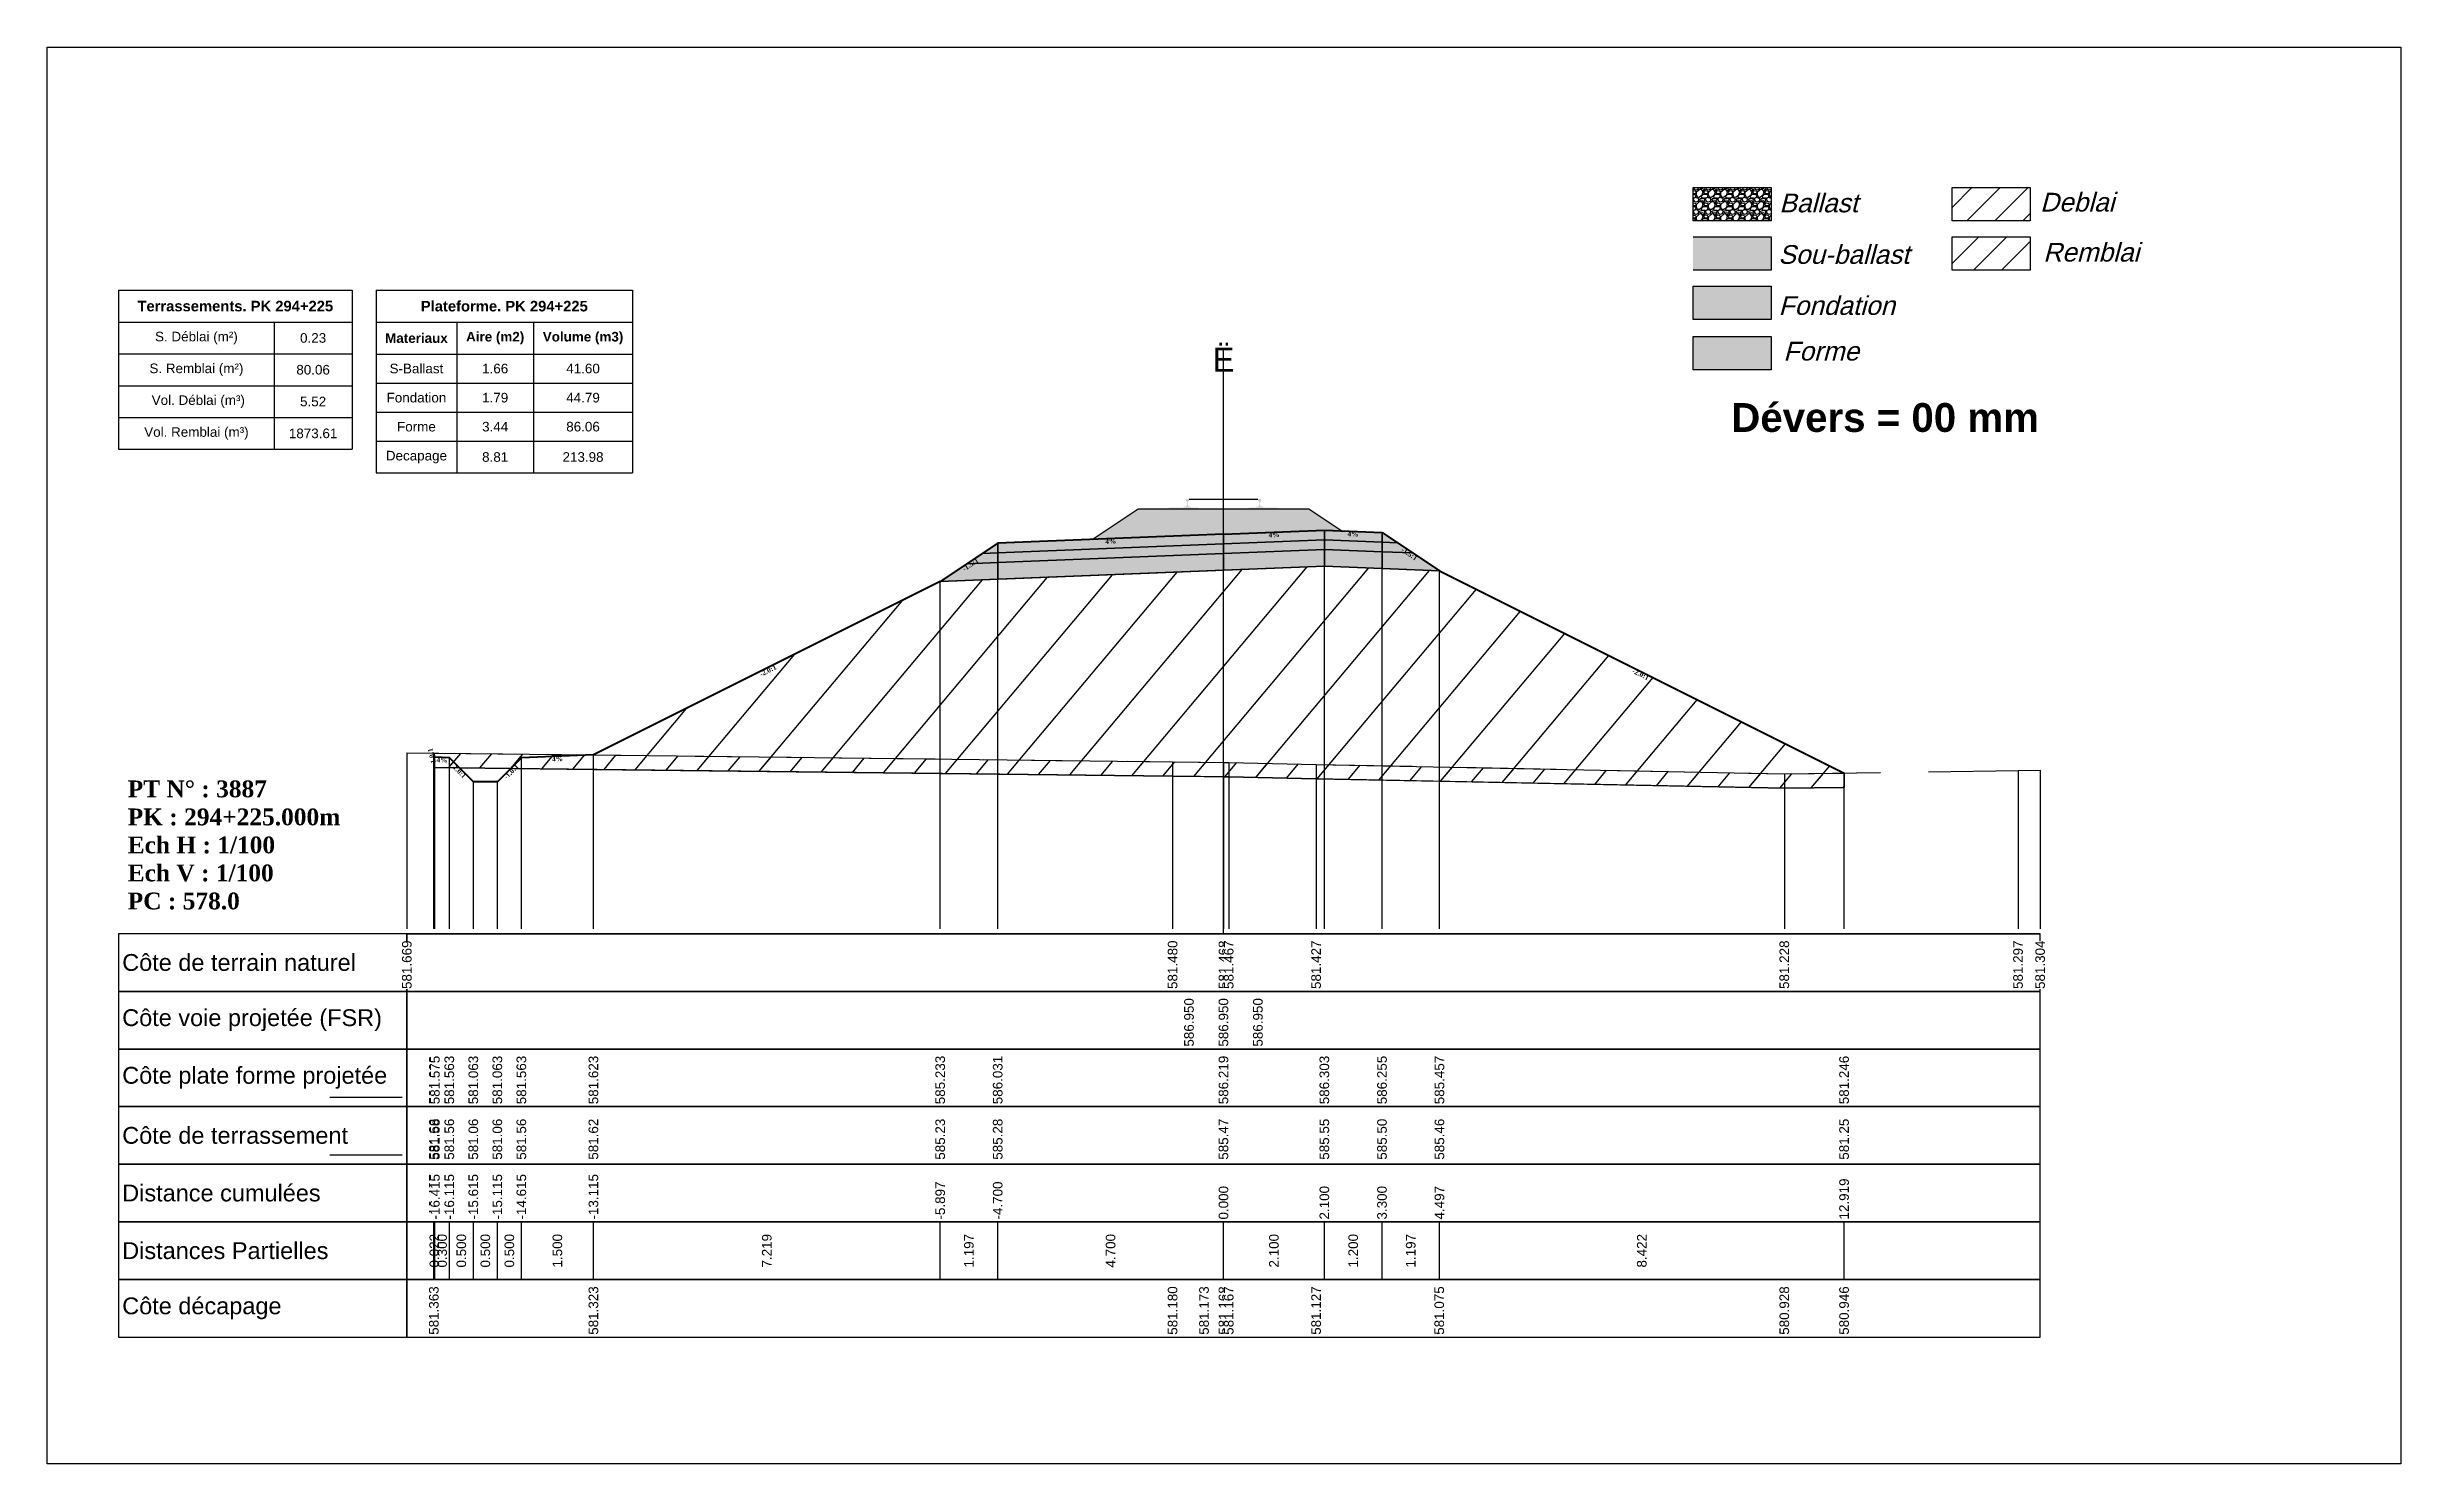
# Model space of a CAD drawing. Header units: millimetres. Extents: x 2762 to 3076, y 916 to 3305.
# Drawn here: x 2797.56 to 2846.56, y 1873.65 to 1903.15 of the extents above; entities that cross this region are included whole.
import ezdxf

# ---------------------------------------------------------------- set-up
doc = ezdxf.new("R2010")
doc.units = ezdxf.units.MM
doc.header["$LTSCALE"] = 2
doc.linetypes.add('CACHE', pattern=[9.525, 6.35, -3.175])
doc.linetypes.add('DASHED', pattern=[0.75, 0.5, -0.25])
for name, color, linetype in [('C-ANNO-TABL', 1, 'Continuous'), ('C-ANNO-TABL-TEXT', 150, 'Continuous'), ('C-ANNO-TABL-TITL', 150, 'Continuous'), ('C-ANNO-TABL-TTBL', 5, 'Continuous'), ('C-ROAD-CORR', 5, 'Continuous'), ('C-ROAD-SCTN', 7, 'Continuous')]:
    doc.layers.add(name, color=color, linetype=linetype)
doc.styles.add('ARIAL', font='arial.ttf')
doc.styles.add('C3D_Etiquette', font='romans.shx')
doc.styles.add('C3D_Profil_Travers', font='romans.shx')
doc.styles.get("Standard").update_dxf_attribs({"font": 'arial.ttf'})

msp = doc.modelspace()

# ---------------------------------------------------------------- texts
at = {"color": 7, "linetype": 'Continuous', "lineweight": -3}
for s, insert, char_height, attachment_point, style in [('{\\fWingdings|b0|i0|c2|p0;Ë}', (2822.055, 1896.384), 0.5, 8, 'C3D_Profil_Travers'), ('{\\fTimes New Roman|b1|i0|c0|p18;PT N° : 3887\\PPK : 294+225.000m\\PEch H : 1/100\\PEch V : 1/100\\PPC : 578.0}', (2799.243, 1885.184), 0.35, 7, 'C3D_Profil_Travers'), ('{\\fArial|b0|i0|c0|p34;Côte de terrain naturel}', (2799.129, 1884.084), 0.35, 4, 'C3D_Etiquette'), ('{\\fArial|b0|i0|c0|p34;Côte plate forme projetée}', (2799.129, 1881.684), 0.35, 4, 'C3D_Etiquette'), ('{\\fArial|b0|i0|c0|p34;Côte de terrassement}', (2799.129, 1880.484), 0.35, 4, 'C3D_Etiquette'), ('{\\fArial|b0|i0|c0|p34;Distance cumulées}', (2799.129, 1879.284), 0.35, 4, 'C3D_Etiquette'), ('{\\fArial|b0|i0|c0|p34;Distances Partielles}', (2799.129, 1878.084), 0.35, 4, 'C3D_Etiquette'), ('{\\fArial|b0|i0|c0|p34;Côte décapage}', (2799.129, 1876.884), 0.35, 4, 'C3D_Etiquette')]:
    msp.add_mtext(s, dxfattribs=dict(at, insert=insert, char_height=char_height, attachment_point=attachment_point, style=style))
at = {"insert": (2832.624, 1895.733), "char_height": 0.6, "attachment_point": 1}
msp.add_mtext_dynamic_manual_height_columns('{\\fArial|b1|i0|c0|p34;Dévers = 00 mm}', width=8.82587, gutter_width=1.25, heights=[0], dxfattribs=at)
at = {"color": 7, "linetype": 'Continuous', "lineweight": -3, "char_height": 0.1, "style": 'C3D_Etiquette'}
for s, insert, width, attachment_point, rotation in [('{\\fTimes New Roman|b1|i0|c0|p18;4%}', (2819.705, 1892.904), 0.42071, 2, 2.2906), ('{\\fTimes New Roman|b1|i0|c0|p18;4%}', (2823.105, 1893.04), 0.37094, 2, 2.2906), ('{\\fTimes New Roman|b1|i0|c0|p18;4%}', (2824.754, 1893.058), 0.42071, 2, 357.7094), ('{\\fTimes New Roman|b1|i0|c0|p18;-1.5:1}', (2816.758, 1892.412), 0.34598, 2, 33.6901), ('{\\fTimes New Roman|b1|i0|c0|p18;-1.5:1}', (2825.951, 1892.636), 0.34598, 2, 326.3099), ('{\\fTimes New Roman|b1|i0|c0|p18;-2.0:1}', (2812.55, 1890.208), 0.34598, 2, 26.5651), ('{\\fTimes New Roman|b1|i0|c0|p18;-2.0:1}', (2830.761, 1890.131), 0.34598, 2, 333.4349), ('{\\fTimes New Roman|b1|i0|c0|p18;1.0:1}', (2805.624, 1888.402), 0.29446, 8, 104.0362), ('{\\fTimes New Roman|b1|i0|c0|p18;4%}', (2805.789, 1888.349), 0.37094, 2, 357.7094), ('{\\fTimes New Roman|b1|i0|c0|p18;1.0:1}', (2806.186, 1888.094), 0.29001, 2, 315), ('{\\fTimes New Roman|b1|i0|c0|p18;-1.0:1}', (2807.192, 1888.094), 0.34598, 2, 45), ('{\\fTimes New Roman|b1|i0|c0|p18;4%}', (2808.189, 1888.373), 0.42071, 2, 2.2906)]:
    msp.add_mtext(s, dxfattribs=dict(at, insert=insert, width=width, attachment_point=attachment_point, rotation=rotation))
at = {"color": 7, "linetype": 'Continuous', "lineweight": -3, "insert": (2799.129, 1882.884), "char_height": 0.35, "attachment_point": 4}
msp.add_mtext('{\\fArial|b0|i0|c0|p34;Côte voie projetée (FSR)}', dxfattribs=at)
at = {"color": 7, "linetype": 'Continuous', "lineweight": -3, "char_height": 0.2, "rotation": 90, "style": 'C3D_Profil_Travers'}
for s, insert, attachment_point in [('{\\fArial|b0|i0|c0|p34;581.66}', (2805.617, 1879.979), 4), ('{\\fArial|b0|i0|c0|p34;581.58}', (2805.639, 1879.979), 4), ('{\\fArial|b0|i0|c0|p34;581.56}', (2805.939, 1879.979), 4), ('{\\fArial|b0|i0|c0|p34;581.06}', (2806.439, 1879.979), 4), ('{\\fArial|b0|i0|c0|p34;581.06}', (2806.939, 1879.979), 4), ('{\\fArial|b0|i0|c0|p34;581.56}', (2807.439, 1879.979), 4), ('{\\fArial|b0|i0|c0|p34;581.62}', (2808.939, 1879.979), 4), ('{\\fArial|b0|i0|c0|p34;585.23}', (2816.158, 1879.979), 4), ('{\\fArial|b0|i0|c0|p34;585.28}', (2817.355, 1879.979), 4), ('{\\fArial|b0|i0|c0|p34;585.47}', (2822.055, 1879.979), 4), ('{\\fArial|b0|i0|c0|p34;585.55}', (2824.155, 1879.979), 4), ('{\\fArial|b0|i0|c0|p34;585.50}', (2825.355, 1879.979), 4), ('{\\fArial|b0|i0|c0|p34;585.46}', (2826.551, 1879.979), 4), ('{\\fArial|b0|i0|c0|p34;581.25}', (2834.974, 1879.979), 4), ('{\\fArial|b0|i0|c0|p34;0.022}', (2805.628, 1878.084), 5), ('{\\fArial|b0|i0|c0|p34;0.300}', (2805.789, 1878.084), 5), ('{\\fArial|b0|i0|c0|p34;0.500}', (2806.189, 1878.084), 5), ('{\\fArial|b0|i0|c0|p34;0.500}', (2806.689, 1878.084), 5), ('{\\fArial|b0|i0|c0|p34;0.500}', (2807.189, 1878.084), 5), ('{\\fArial|b0|i0|c0|p34;1.500}', (2808.189, 1878.084), 5), ('{\\fArial|b0|i0|c0|p34;7.219}', (2812.548, 1878.084), 5), ('{\\fArial|b0|i0|c0|p34;1.197}', (2816.756, 1878.084), 5), ('{\\fArial|b0|i0|c0|p34;4.700}', (2819.705, 1878.084), 5), ('{\\fArial|b0|i0|c0|p34;2.100}', (2823.105, 1878.084), 5), ('{\\fArial|b0|i0|c0|p34;1.200}', (2824.755, 1878.084), 5), ('{\\fArial|b0|i0|c0|p34;1.197}', (2825.953, 1878.084), 5), ('{\\fArial|b0|i0|c0|p34;8.422}', (2830.763, 1878.084), 5)]:
    msp.add_mtext(s, dxfattribs=dict(at, insert=insert, attachment_point=attachment_point))
at = {"layer": 'C-ANNO-TABL-TEXT', "color": 7, "style": 'ARIAL', "oblique": 15}
for s, p in [('Ballast', (2833.624, 1899.705)), ('Deblai', (2839.054, 1899.721)), ('Sou-ballast', (2833.604, 1898.632)), ('Remblai', (2839.118, 1898.679)), ('Fondation', (2833.609, 1897.569)), ('Forme', (2833.709, 1896.619))]:
    msp.add_text(s, height=0.39, dxfattribs=at).set_placement(p)
at = {"layer": 'C-ANNO-TABL-TEXT', "color": 7, "linetype": 'Continuous', "lineweight": -3, "char_height": 0.2, "attachment_point": 5, "style": 'ARIAL'}
for s, insert in [('{\\fArial|b0|i0|c0|p34;\\C7;0.23}', (2803.103, 1897.088)), ('{\\fArial|b0|i0|c0|p34;\\C7;80.06}', (2803.103, 1896.426)), ('{\\fArial|b0|i0|c0|p34;\\C7;S-Ballast}', (2805.254, 1896.451)), ('{\\fArial|b0|i0|c0|p34;\\C7;1.66}', (2806.893, 1896.451)), ('{\\C18;\\c0;41.60}', (2808.722, 1896.451)), ('{\\fArial|b0|i0|c0|p34;\\C7;5.52}', (2803.103, 1895.764)), ('{\\fArial|b0|i0|c0|p34;\\C7;Fondation}', (2805.254, 1895.845)), ('{\\fArial|b0|i0|c0|p34;\\C7;1.79}', (2806.893, 1895.845)), ('{\\C18;\\c0;44.79}', (2808.722, 1895.845)), ('{\\fArial|b0|i0|c0|p34;\\C7;Forme}', (2805.254, 1895.241)), ('{\\fArial|b0|i0|c0|p34;\\C7;3.44}', (2806.893, 1895.241)), ('{\\C18;\\c0;86.06}', (2808.722, 1895.241)), ('{\\fArial|b0|i0|c0|p34;\\C7;1873.61}', (2803.103, 1895.101)), ('{\\fArial|b0|i0|c0|p34;\\C7;Decapage}', (2805.254, 1894.609)), ('{\\fArial|b0|i0|c0|p34;\\C7;8.81}', (2806.893, 1894.609)), ('{\\C18;\\c0;213.98}', (2808.722, 1894.609))]:
    msp.add_mtext(s, dxfattribs=dict(at, insert=insert))
at = {"layer": 'C-ANNO-TABL-TITL', "color": 7, "linetype": 'Continuous', "lineweight": -3, "attachment_point": 5, "style": 'ARIAL'}
for s, insert, char_height in [('{\\fArial|b1|i0|c0|p34;\\C7;Terrassements. PK 294+225}', (2801.483, 1897.751), 0.22), ('{\\fArial|b1|i0|c0|p34;\\C18;\\c0;Plateforme. PK 294+225}', (2807.083, 1897.75), 0.22), ('{\\fArial|b0|i0|c0|p34;\\C7;S. Déblai (m²) }', (2800.674, 1897.088), 0.2), ('{\\fArial|b1|i0|c0|p34;\\C7;Materiaux   }', (2805.254, 1897.085), 0.2), ('{\\fArial|b1|i0|c0|p34;\\C7;Aire (m2)}', (2806.893, 1897.085), 0.2), ('{\\fArial|b1|i0|c0|p34;\\C7;Volume (m3)}', (2808.722, 1897.085), 0.2), ('{\\fArial|b0|i0|c0|p34;\\C7;S. Remblai (m²) }', (2800.674, 1896.426), 0.2), ('{\\fArial|b0|i0|c0|p34;\\C7; Vol. Déblai (m³) }', (2800.674, 1895.764), 0.2), ('{\\fArial|b0|i0|c0|p34;\\C7;Vol. Remblai (m³)}', (2800.674, 1895.101), 0.2)]:
    msp.add_mtext(s, dxfattribs=dict(at, insert=insert, char_height=char_height))

# ---------------------------------------------------------------- hatches: boundary and pattern name
h = msp.add_hatch(color=11)
h.dxf.hatch_style = 1
h.paths.add_polyline_path([(2833.456, 1899.191), (2831.83, 1899.191), (2831.83, 1898.499), (2833.456, 1898.499)])
h = msp.add_hatch(color=30)
h.dxf.hatch_style = 1
h.paths.add_polyline_path([(2833.456, 1898.164), (2831.83, 1898.164), (2831.83, 1897.472), (2833.456, 1897.472)])
h = msp.add_hatch(color=83)
h.dxf.hatch_style = 1
h.paths.add_polyline_path([(2833.456, 1897.118), (2831.83, 1897.118), (2831.83, 1896.426), (2833.456, 1896.426)])
at = {"linetype": 'Continuous', "lineweight": -3}
h = msp.add_hatch(dxfattribs=at)
h.set_pattern_fill('GRAVEL', color=252, scale=0.009, style=0)
h.set_pattern_definition([(228.0128, (2819.486781, 1893.121757), (-1.8288, -2.0574), [0.030755, -3.0447435]), (184.96974, (2819.466207, 1893.098897), (2.743199999, 0.228600013), [0.0527764, -5.2248644]), (132.51045, (2819.413629, 1893.094325), (2.286, -2.5146), [0.0372133, -3.684125]), (267.2737, (2819.324475, 1893.037175), (0.2286, 4.572), [0.0480604, -4.7579794]), (292.83365, (2819.322189, 1892.989169), (-1.143, 2.7432), [0.047127, -4.6655827]), (357.2737, (2819.340477, 1892.945735), (-4.572, 0.2286), [0.0480604, -4.7579794]), (37.69424, (2819.388483, 1892.943449), (-2.9718, -2.286), [0.0635574, -6.2921804]), (72.25533, (2819.438775, 1892.982311), (1.6002, 5.0292), [0.0600048, -5.940473]), (121.42957, (2819.457063, 1893.039461), (-1.8288, 2.9718), [0.048223, -4.774099]), (175.23636, (2819.431917, 1893.08061), (2.5146, -0.2286), [0.055054, -2.697654]), (222.39744, (2819.377053, 1893.085181), (-2.7432, -2.5146), [0.071197, -7.0485095]), (138.81407, (2819.55079, 1893.03489), (-1.6002, 1.3716), [0.0243004, -2.405751]), (171.46923, (2819.532501, 1893.050891), (2.9718, -0.4572), [0.0462314, -4.5769175]), (225, (2819.48678, 1893.05775), (-3e-17, -0.2286), [0.032329, -0.29096]), (203.1986, (2819.47078, 1893.08518), (1.143, 0.4572), [0.01741, -1.723556]), (291.8014, (2819.454777, 1893.078323), (-0.2286, 0.6858), [0.024621, -1.206428]), (30.9638, (2819.46392, 1893.055463), (0.6858, 0.4572), [0.039989, -1.292967]), (161.565, (2819.49821, 1893.07604), (0.4572, -0.2286), [0.028916, -0.693981]), (16.38954, (2819.322189, 1893.078323), (2.286, 0.6858), [0.040508, -4.0102944]), (70.34618, (2819.361051, 1893.089753), (-0.9144, -2.5146), [0.033984, -3.3643994]), (293.1986, (2819.49821, 1893.121757), (-0.4572, 1.143), [0.034819, -1.7061465]), (343.61046, (2819.511927, 1893.089753), (-2.286, 0.6858), [0.040508, -4.0102944]), (339.44395, (2819.32219, 1892.93659), (-1.143, 0.4572), [0.039063, -1.914096]), (294.77514, (2819.358765, 1892.922875), (-1.143, 2.5146), [0.0327305, -3.2403234]), (66.8014, (2819.500497, 1892.893157), (0.4572, 1.143), [0.034819, -1.7061465]), (17.35402, (2819.514213, 1892.925161), (-2.9718, -0.9144), [0.0383204, -3.793714]), (69.44395, (2819.388483, 1892.893157), (-0.4572, -1.143), [0.0195316, -1.933628]), (101.3099, (2819.48678, 1892.893157), (-0.2286, 0.9144), [0.011656, -1.1539795]), (165.9638, (2819.484495, 1892.90459), (0.6858, -0.2286), [0.047127, -0.895415]), (186.009, (2819.438775, 1892.916017), (2.286, 0.2286), [0.043674, -4.323723]), (303.69, (2819.46392, 1893.03489), (-0.2286, 0.4572), [0.032969, -0.79126]), (353.15723, (2819.482209, 1893.007457), (3.8862, -0.4572), [0.05756, -5.698441]), (60.9454, (2819.53936, 1893.0006), (-0.9144, -1.6002), [0.023536, -2.330045]), (90, (2819.5508, 1893.02117), (-0.2286, 0.2286), [0.013716, -0.214884]), (120.25644, (2819.434203, 1892.922875), (0.9144, -1.6002), [0.031758, -3.1440547]), (48.0128, (2819.418201, 1892.950307), (1.8288, 2.0574), [0.06151, -3.0139886]), (0, (2819.45935, 1892.99603), (0.2286, 0.2286), [0.059436, -0.169164]), (325.30485, (2819.518785, 1892.996027), (2.286, -1.6002), [0.036145, -3.5783385]), (254.0546, (2819.548503, 1892.975453), (-0.2286, -0.9144), [0.033285, -1.6309485]), (207.64598, (2819.539359, 1892.943449), (-4.3434, -2.286), [0.054193, -5.365122]), (175.42608, (2819.491353, 1892.918303), (-2.9718, 0.2286), [0.0573327, -5.675926])])
h.paths.add_polyline_path([(2819.322, 1892.893), (2820.28, 1893.531), (2823.83, 1893.531), (2824.519, 1893.072), (2824.155, 1893.086)])
msp.add_hatch(color=254, dxfattribs=at).paths.add_polyline_path([(2820.837, 1893.35), (2820.837, 1893.535), (2820.952, 1893.556), (2821.3, 1893.556), (2821.3, 1893.561), (2821.226, 1893.561), (2821.226, 1893.571), (2821.227, 1893.572), (2821.229, 1893.573), (2821.23, 1893.573), (2821.25, 1893.575), (2821.253, 1893.575), (2821.256, 1893.577), (2821.284, 1893.587), (2821.287, 1893.588), (2821.288, 1893.59), (2821.289, 1893.591), (2821.29, 1893.595), (2821.291, 1893.602), (2821.292, 1893.611), (2821.293, 1893.622), (2821.293, 1893.646), (2821.292, 1893.661), (2821.292, 1893.668), (2821.291, 1893.674), (2821.29, 1893.678), (2821.29, 1893.68), (2821.289, 1893.684), (2821.288, 1893.685), (2821.287, 1893.687), (2821.286, 1893.688), (2821.285, 1893.689), (2821.269, 1893.694), (2821.267, 1893.696), (2821.266, 1893.697), (2821.265, 1893.699), (2821.265, 1893.701), (2821.265, 1893.719), (2821.266, 1893.724), (2821.267, 1893.726), (2821.269, 1893.728), (2821.271, 1893.73), (2821.274, 1893.731), (2821.275, 1893.731), (2821.279, 1893.732), (2821.283, 1893.733), (2821.286, 1893.733), (2821.29, 1893.733), (2821.295, 1893.733), (2821.298, 1893.733), (2821.301, 1893.733), (2821.305, 1893.733), (2821.308, 1893.733), (2821.312, 1893.733), (2821.317, 1893.733), (2821.32, 1893.733), (2821.324, 1893.732), (2821.328, 1893.731), (2821.329, 1893.731), (2821.331, 1893.73), (2821.334, 1893.728), (2821.336, 1893.726), (2821.337, 1893.724), (2821.337, 1893.719), (2821.337, 1893.701), (2821.337, 1893.699), (2821.337, 1893.697), (2821.336, 1893.696), (2821.334, 1893.694), (2821.318, 1893.689), (2821.317, 1893.688), (2821.315, 1893.687), (2821.314, 1893.685), (2821.314, 1893.684), (2821.313, 1893.68), (2821.312, 1893.678), (2821.312, 1893.674), (2821.311, 1893.668), (2821.31, 1893.661), (2821.31, 1893.646), (2821.31, 1893.622), (2821.311, 1893.611), (2821.312, 1893.602), (2821.313, 1893.595), (2821.314, 1893.591), (2821.315, 1893.59), (2821.316, 1893.588), (2821.318, 1893.587), (2821.347, 1893.577), (2821.35, 1893.575), (2821.353, 1893.575), (2821.373, 1893.573), (2821.374, 1893.573), (2821.375, 1893.572), (2821.376, 1893.571), (2821.376, 1893.561), (2821.302, 1893.561), (2821.302, 1893.556), (2821.506, 1893.556), (2821.638, 1893.525), (2822.472, 1893.525), (2822.603, 1893.556), (2822.807, 1893.556), (2822.807, 1893.561), (2822.733, 1893.561), (2822.733, 1893.571), (2822.734, 1893.572), (2822.736, 1893.573), (2822.737, 1893.573), (2822.757, 1893.575), (2822.76, 1893.575), (2822.763, 1893.577), (2822.791, 1893.587), (2822.794, 1893.588), (2822.795, 1893.59), (2822.796, 1893.591), (2822.797, 1893.595), (2822.798, 1893.602), (2822.799, 1893.611), (2822.8, 1893.622), (2822.8, 1893.646), (2822.799, 1893.661), (2822.799, 1893.668), (2822.798, 1893.674), (2822.797, 1893.678), (2822.797, 1893.68), (2822.796, 1893.684), (2822.795, 1893.685), (2822.794, 1893.687), (2822.793, 1893.688), (2822.792, 1893.689), (2822.776, 1893.694), (2822.774, 1893.696), (2822.773, 1893.697), (2822.772, 1893.699), (2822.772, 1893.701), (2822.772, 1893.719), (2822.773, 1893.724), (2822.774, 1893.726), (2822.776, 1893.728), (2822.778, 1893.73), (2822.781, 1893.731), (2822.782, 1893.731), (2822.786, 1893.732), (2822.79, 1893.733), (2822.793, 1893.733), (2822.797, 1893.733), (2822.802, 1893.733), (2822.805, 1893.733), (2822.808, 1893.733), (2822.812, 1893.733), (2822.815, 1893.733), (2822.819, 1893.733), (2822.824, 1893.733), (2822.827, 1893.733), (2822.831, 1893.732), (2822.835, 1893.731), (2822.836, 1893.731), (2822.838, 1893.73), (2822.841, 1893.728), (2822.843, 1893.726), (2822.844, 1893.724), (2822.844, 1893.719), (2822.844, 1893.701), (2822.844, 1893.699), (2822.844, 1893.697), (2822.843, 1893.696), (2822.841, 1893.694), (2822.825, 1893.689), (2822.824, 1893.688), (2822.822, 1893.687), (2822.821, 1893.685), (2822.821, 1893.684), (2822.82, 1893.68), (2822.819, 1893.678), (2822.819, 1893.674), (2822.818, 1893.668), (2822.817, 1893.661), (2822.817, 1893.646), (2822.817, 1893.622), (2822.818, 1893.611), (2822.819, 1893.602), (2822.82, 1893.595), (2822.821, 1893.591), (2822.822, 1893.59), (2822.823, 1893.588), (2822.825, 1893.587), (2822.854, 1893.577), (2822.857, 1893.575), (2822.86, 1893.575), (2822.88, 1893.573), (2822.881, 1893.573), (2822.882, 1893.572), (2822.883, 1893.571), (2822.883, 1893.561), (2822.809, 1893.561), (2822.809, 1893.556), (2823.157, 1893.556), (2823.272, 1893.535), (2823.272, 1893.35)])
h = msp.add_hatch(color=30, dxfattribs=at)
h.paths.add_polyline_path([(2825.355, 1892.638), (2825.355, 1892.838), (2825.674, 1892.826), (2825.993, 1892.613)])
h.paths.add_polyline_path([(2824.155, 1892.686), (2824.155, 1892.886), (2825.355, 1892.838), (2825.355, 1892.638)])
h.paths.add_polyline_path([(2822.055, 1892.602), (2822.055, 1892.802), (2824.155, 1892.886), (2824.155, 1892.686)])
h.paths.add_polyline_path([(2817.355, 1892.414), (2817.355, 1892.614), (2822.055, 1892.802), (2822.055, 1892.602)])
h.paths.add_polyline_path([(2816.716, 1892.389), (2817.035, 1892.602), (2817.355, 1892.614), (2817.355, 1892.414)])
h = msp.add_hatch(color=11, dxfattribs=at)
h.paths.add_polyline_path([(2825.355, 1892.838), (2825.355, 1893.038), (2825.674, 1892.826)])
h.paths.add_polyline_path([(2824.155, 1892.886), (2824.155, 1893.086), (2825.355, 1893.038), (2825.355, 1892.838)])
h.paths.add_polyline_path([(2822.055, 1892.802), (2822.055, 1893.002), (2824.155, 1893.086), (2824.155, 1892.886)])
h.paths.add_polyline_path([(2817.355, 1892.614), (2817.355, 1892.814), (2822.055, 1893.002), (2822.055, 1892.802)])
h.paths.add_polyline_path([(2817.035, 1892.602), (2817.355, 1892.814), (2817.355, 1892.614)])
h = msp.add_hatch(color=83, dxfattribs=at)
h.paths.add_polyline_path([(2825.355, 1892.288), (2825.355, 1892.638), (2825.993, 1892.613), (2826.551, 1892.241)])
h.paths.add_polyline_path([(2824.155, 1892.336), (2824.155, 1892.686), (2825.355, 1892.638), (2825.355, 1892.288)])
h.paths.add_polyline_path([(2822.055, 1892.252), (2822.055, 1892.602), (2824.155, 1892.686), (2824.155, 1892.336)])
h.paths.add_polyline_path([(2817.355, 1892.064), (2817.355, 1892.414), (2822.055, 1892.602), (2822.055, 1892.252)])
h.paths.add_polyline_path([(2816.158, 1892.017), (2816.716, 1892.389), (2817.355, 1892.414), (2817.355, 1892.064)])
h = msp.add_hatch(dxfattribs=at)
h.set_pattern_fill('_U', color=3, angle=50, style=0, pattern_type=0)
h.set_pattern_definition([(50, (2807.2195, 1888.1276), (-0.766044, 0.642788), [])])
h.paths.add_polyline_path([(2807.22, 1888.128), (2807.439, 1888.347), (2808.939, 1888.407), (2816.158, 1892.017), (2824.155, 1892.336), (2826.551, 1892.241), (2834.974, 1888.029), (2834.974, 1887.729), (2833.73, 1887.712), (2823.983, 1887.911), (2822.164, 1887.951), (2820.996, 1887.964)])
h.paths.add_polyline_path([(2805.617, 1888.147), (2805.617, 1888.447), (2805.639, 1888.359), (2805.939, 1888.347), (2806.146, 1888.14)])
h = msp.add_hatch(dxfattribs=at)
h.set_pattern_fill('_U', color=150, scale=0.5, angle=50, style=0, pattern_type=0)
h.set_pattern_definition([(50, (2807.21953, 1888.12763), (-0.383022, 0.321394), [])])
h.paths.add_polyline_path([(2807.22, 1888.128), (2807.439, 1888.347), (2808.939, 1888.407), (2820.996, 1888.264), (2822.164, 1888.251), (2823.983, 1888.211), (2833.73, 1888.012), (2834.974, 1888.029), (2834.974, 1887.729), (2833.73, 1887.712), (2823.983, 1887.911), (2822.164, 1887.951), (2820.996, 1887.964)])
h.paths.add_polyline_path([(2805.617, 1888.447), (2808.939, 1888.407), (2807.439, 1888.347), (2807.22, 1888.128), (2806.146, 1888.14), (2805.939, 1888.347), (2805.639, 1888.359)])
h.paths.add_polyline_path([(2805.617, 1888.147), (2805.617, 1888.447), (2805.639, 1888.359), (2805.939, 1888.347), (2806.146, 1888.14)])

# ---------------------------------------------------------------- linework, layer by layer
for p, q in [((2831.83, 1900.219), (2833.456, 1900.219)), ((2831.83, 1900.219), (2833.456, 1900.219)), ((2831.83, 1899.527), (2831.83, 1900.219)), ((2833.456, 1900.219), (2833.456, 1899.527)), ((2833.456, 1900.219), (2833.456, 1899.527)), ((2837.223, 1900.219), (2838.849, 1900.219)), ((2837.223, 1899.527), (2837.223, 1900.219)), ((2838.849, 1900.219), (2838.849, 1899.527)), ((2833.456, 1899.527), (2831.83, 1899.527)), ((2833.456, 1899.527), (2831.83, 1899.527)), ((2838.849, 1899.527), (2837.223, 1899.527)), ((2831.83, 1899.191), (2833.456, 1899.191)), ((2833.456, 1899.191), (2833.456, 1898.499)), ((2837.223, 1899.191), (2838.849, 1899.191)), ((2837.223, 1898.499), (2837.223, 1899.191)), ((2838.849, 1899.191), (2838.849, 1898.499)), ((2833.456, 1898.499), (2831.83, 1898.499)), ((2838.849, 1898.499), (2837.223, 1898.499)), ((2831.83, 1898.164), (2833.456, 1898.164)), ((2831.83, 1897.472), (2831.83, 1898.164)), ((2833.456, 1898.164), (2833.456, 1897.472)), ((2833.456, 1897.472), (2831.83, 1897.472)), ((2831.83, 1897.118), (2833.456, 1897.118)), ((2831.83, 1896.426), (2831.83, 1897.118)), ((2833.456, 1897.118), (2833.456, 1896.426)), ((2833.456, 1896.426), (2831.83, 1896.426))]:
    msp.add_line(p, q)
at = {"linetype": 'Continuous'}
for p, q in [((2831.833, 1900.172), (2831.83, 1900.173)), ((2831.83, 1900.17), (2831.833, 1900.172)), ((2831.87, 1900.144), (2831.83, 1900.15)), ((2831.83, 1900.104), (2831.88, 1900.098)), ((2831.83, 1900.083), (2831.856, 1900.083)), ((2831.882, 1900.019), (2831.83, 1899.992)), ((2831.833, 1899.918), (2831.83, 1899.919)), ((2831.83, 1899.916), (2831.833, 1899.918)), ((2831.87, 1899.89), (2831.83, 1899.896)), ((2831.83, 1899.85), (2831.88, 1899.844)), ((2831.83, 1899.829), (2831.856, 1899.829)), ((2831.882, 1899.765), (2831.83, 1899.738)), ((2831.834, 1899.969), (2831.849, 1899.934)), ((2831.835, 1899.969), (2831.851, 1900.005)), ((2831.835, 1899.715), (2831.851, 1899.751)), ((2831.836, 1900.219), (2831.849, 1900.188)), ((2831.848, 1900.188), (2831.891, 1900.175)), ((2831.848, 1899.934), (2831.891, 1899.921)), ((2831.851, 1900.005), (2831.892, 1900.018)), ((2831.851, 1899.751), (2831.892, 1899.764)), ((2831.855, 1900.086), (2831.889, 1900.063)), ((2831.855, 1899.832), (2831.889, 1899.809)), ((2831.893, 1900.128), (2831.872, 1900.145)), ((2831.893, 1899.874), (2831.872, 1899.891)), ((2831.879, 1900.088), (2831.892, 1900.111)), ((2831.889, 1900.061), (2831.879, 1900.025)), ((2831.879, 1899.834), (2831.892, 1899.857)), ((2831.889, 1899.807), (2831.879, 1899.771)), ((2831.891, 1900.175), (2831.935, 1900.188)), ((2831.891, 1900.016), (2831.932, 1900.001)), ((2831.891, 1899.921), (2831.935, 1899.934)), ((2831.891, 1899.762), (2831.932, 1899.747)), ((2831.894, 1900.129), (2831.892, 1900.076)), ((2831.892, 1900.111), (2831.892, 1900.127)), ((2831.892, 1900.076), (2831.912, 1900.028)), ((2831.894, 1899.875), (2831.892, 1899.822)), ((2831.892, 1899.857), (2831.892, 1899.873)), ((2831.892, 1899.822), (2831.912, 1899.774)), ((2831.959, 1900.175), (2831.9, 1900.122)), ((2831.959, 1899.921), (2831.9, 1899.868)), ((2831.912, 1900.025), (2831.965, 1900.022)), ((2831.912, 1899.771), (2831.965, 1899.768)), ((2831.931, 1900.003), (2831.946, 1899.97)), ((2831.931, 1899.749), (2831.946, 1899.716)), ((2831.935, 1900.187), (2831.946, 1900.219)), ((2831.935, 1899.933), (2831.948, 1899.969)), ((2832.012, 1900.175), (2831.951, 1900.18)), ((2832.012, 1899.921), (2831.951, 1899.926)), ((2831.992, 1899.939), (2831.964, 1899.969)), ((2831.965, 1900.025), (2832.021, 1900.068)), ((2831.965, 1899.969), (2831.973, 1899.989)), ((2831.965, 1899.771), (2832.021, 1899.814)), ((2831.965, 1899.715), (2831.973, 1899.735)), ((2831.992, 1900.193), (2831.968, 1900.219)), ((2832.021, 1899.989), (2831.973, 1899.984)), ((2832.021, 1899.735), (2831.973, 1899.73)), ((2832.035, 1900.199), (2831.977, 1900.194)), ((2832.035, 1899.945), (2831.977, 1899.94)), ((2831.999, 1900.033), (2832.044, 1900.083)), ((2831.999, 1899.779), (2832.044, 1899.829)), ((2832.018, 1900.003), (2832, 1900.034)), ((2832.018, 1899.749), (2832, 1899.78)), ((2832.039, 1900.131), (2832.011, 1900.176)), ((2832.039, 1899.877), (2832.011, 1899.922)), ((2832.08, 1899.999), (2832.016, 1900.004)), ((2832.08, 1899.745), (2832.016, 1899.75)), ((2832.021, 1900.068), (2832.041, 1900.132)), ((2832.072, 1899.982), (2832.021, 1899.994)), ((2832.021, 1899.814), (2832.041, 1899.878)), ((2832.072, 1899.728), (2832.021, 1899.74)), ((2832.038, 1900.175), (2832.048, 1900.15)), ((2832.038, 1899.921), (2832.048, 1899.896)), ((2832.057, 1900.183), (2832.039, 1900.176)), ((2832.057, 1899.929), (2832.039, 1899.922)), ((2832.044, 1900.083), (2832.11, 1900.083)), ((2832.044, 1899.829), (2832.11, 1899.829)), ((2832.049, 1900.149), (2832.087, 1900.172)), ((2832.074, 1900.152), (2832.049, 1900.127)), ((2832.049, 1900.127), (2832.069, 1900.096)), ((2832.049, 1899.895), (2832.087, 1899.918)), ((2832.074, 1899.898), (2832.049, 1899.873)), ((2832.049, 1899.873), (2832.069, 1899.842)), ((2832.069, 1900.219), (2832.051, 1900.198)), ((2832.069, 1900.219), (2832.051, 1900.198)), ((2832.074, 1899.97), (2832.051, 1899.944)), ((2832.087, 1900.172), (2832.056, 1900.182)), ((2832.087, 1899.918), (2832.056, 1899.928)), ((2832.07, 1900.106), (2832.134, 1900.098)), ((2832.07, 1899.852), (2832.134, 1899.844)), ((2832.074, 1899.969), (2832.072, 1899.982)), ((2832.124, 1900.144), (2832.074, 1900.151)), ((2832.124, 1900.144), (2832.074, 1900.151)), ((2832.124, 1899.89), (2832.074, 1899.897)), ((2832.136, 1900.019), (2832.083, 1899.991)), ((2832.136, 1899.765), (2832.083, 1899.737)), ((2832.088, 1899.969), (2832.103, 1899.934)), ((2832.089, 1899.969), (2832.105, 1900.005)), ((2832.089, 1899.715), (2832.105, 1899.751)), ((2832.09, 1900.219), (2832.103, 1900.188)), ((2832.09, 1900.219), (2832.103, 1900.188)), ((2832.102, 1900.188), (2832.145, 1900.175)), ((2832.102, 1900.188), (2832.145, 1900.175)), ((2832.102, 1899.934), (2832.145, 1899.921)), ((2832.105, 1900.005), (2832.146, 1900.018)), ((2832.105, 1899.751), (2832.146, 1899.764)), ((2832.109, 1900.086), (2832.143, 1900.063)), ((2832.109, 1899.832), (2832.143, 1899.809)), ((2832.147, 1900.128), (2832.126, 1900.145)), ((2832.147, 1900.128), (2832.126, 1900.145)), ((2832.147, 1899.874), (2832.126, 1899.891)), ((2832.133, 1900.088), (2832.146, 1900.111)), ((2832.143, 1900.061), (2832.133, 1900.025)), ((2832.133, 1899.834), (2832.146, 1899.857)), ((2832.143, 1899.807), (2832.133, 1899.771)), ((2832.145, 1900.175), (2832.189, 1900.188)), ((2832.145, 1900.175), (2832.189, 1900.188)), ((2832.145, 1900.016), (2832.186, 1900.001)), ((2832.145, 1899.921), (2832.189, 1899.934)), ((2832.145, 1899.762), (2832.186, 1899.747)), ((2832.148, 1900.129), (2832.146, 1900.076)), ((2832.148, 1900.129), (2832.146, 1900.076)), ((2832.146, 1900.111), (2832.146, 1900.127)), ((2832.146, 1900.111), (2832.146, 1900.127)), ((2832.146, 1900.076), (2832.166, 1900.028)), ((2832.148, 1899.875), (2832.146, 1899.822)), ((2832.146, 1899.857), (2832.146, 1899.873)), ((2832.146, 1899.822), (2832.166, 1899.774)), ((2832.213, 1900.175), (2832.154, 1900.122)), ((2832.213, 1900.175), (2832.154, 1900.122)), ((2832.213, 1899.921), (2832.154, 1899.868)), ((2832.166, 1900.025), (2832.219, 1900.022)), ((2832.166, 1899.771), (2832.219, 1899.768)), ((2832.185, 1900.003), (2832.2, 1899.97)), ((2832.185, 1899.749), (2832.2, 1899.716)), ((2832.189, 1900.187), (2832.2, 1900.219)), ((2832.189, 1900.187), (2832.2, 1900.219)), ((2832.189, 1899.933), (2832.202, 1899.969)), ((2832.266, 1900.175), (2832.205, 1900.18)), ((2832.266, 1900.175), (2832.205, 1900.18)), ((2832.266, 1899.921), (2832.205, 1899.926)), ((2832.246, 1899.939), (2832.218, 1899.969)), ((2832.219, 1900.025), (2832.275, 1900.068)), ((2832.219, 1900.025), (2832.275, 1900.068)), ((2832.219, 1899.969), (2832.227, 1899.989)), ((2832.219, 1899.771), (2832.275, 1899.814)), ((2832.219, 1899.715), (2832.227, 1899.735)), ((2832.246, 1900.193), (2832.222, 1900.219)), ((2832.246, 1900.193), (2832.222, 1900.219)), ((2832.275, 1899.989), (2832.227, 1899.984)), ((2832.275, 1899.735), (2832.227, 1899.73)), ((2832.289, 1900.199), (2832.231, 1900.194)), ((2832.289, 1900.199), (2832.231, 1900.194)), ((2832.289, 1899.945), (2832.231, 1899.94)), ((2832.253, 1900.033), (2832.298, 1900.083)), ((2832.253, 1900.033), (2832.298, 1900.083)), ((2832.253, 1899.779), (2832.298, 1899.829)), ((2832.272, 1900.003), (2832.254, 1900.034)), ((2832.272, 1900.003), (2832.254, 1900.034)), ((2832.272, 1899.749), (2832.254, 1899.78)), ((2832.293, 1900.131), (2832.265, 1900.176)), ((2832.293, 1900.131), (2832.265, 1900.176)), ((2832.293, 1899.877), (2832.265, 1899.922)), ((2832.334, 1899.999), (2832.27, 1900.004)), ((2832.334, 1899.999), (2832.27, 1900.004)), ((2832.334, 1899.745), (2832.27, 1899.75)), ((2832.275, 1900.068), (2832.295, 1900.132)), ((2832.275, 1900.068), (2832.295, 1900.132)), ((2832.326, 1899.982), (2832.275, 1899.994)), ((2832.326, 1899.982), (2832.275, 1899.994)), ((2832.275, 1899.814), (2832.295, 1899.878)), ((2832.326, 1899.728), (2832.275, 1899.74)), ((2832.292, 1900.175), (2832.302, 1900.15)), ((2832.292, 1900.175), (2832.302, 1900.15)), ((2832.292, 1899.921), (2832.302, 1899.896)), ((2832.311, 1900.183), (2832.293, 1900.176)), ((2832.311, 1900.183), (2832.293, 1900.176)), ((2832.311, 1899.929), (2832.293, 1899.922)), ((2832.298, 1900.083), (2832.364, 1900.083)), ((2832.298, 1900.083), (2832.364, 1900.083)), ((2832.298, 1899.829), (2832.364, 1899.829)), ((2832.303, 1900.149), (2832.341, 1900.172)), ((2832.303, 1900.149), (2832.341, 1900.172)), ((2832.328, 1900.152), (2832.303, 1900.127)), ((2832.328, 1900.152), (2832.303, 1900.127)), ((2832.303, 1900.127), (2832.323, 1900.096)), ((2832.303, 1900.127), (2832.323, 1900.096)), ((2832.303, 1899.895), (2832.341, 1899.918)), ((2832.328, 1899.898), (2832.303, 1899.873)), ((2832.303, 1899.873), (2832.323, 1899.842)), ((2832.323, 1900.219), (2832.305, 1900.198)), ((2832.323, 1900.219), (2832.305, 1900.198)), ((2832.328, 1899.97), (2832.305, 1899.944)), ((2832.328, 1899.97), (2832.305, 1899.944)), ((2832.341, 1900.172), (2832.31, 1900.182)), ((2832.341, 1900.172), (2832.31, 1900.182)), ((2832.341, 1899.918), (2832.31, 1899.928)), ((2832.324, 1900.106), (2832.388, 1900.098)), ((2832.324, 1900.106), (2832.388, 1900.098)), ((2832.324, 1899.852), (2832.388, 1899.844)), ((2832.328, 1899.969), (2832.326, 1899.982)), ((2832.328, 1899.969), (2832.326, 1899.982)), ((2832.378, 1900.144), (2832.328, 1900.151)), ((2832.378, 1900.144), (2832.328, 1900.151)), ((2832.378, 1899.89), (2832.328, 1899.897)), ((2832.39, 1900.019), (2832.337, 1899.991)), ((2832.39, 1900.019), (2832.337, 1899.991)), ((2832.39, 1899.765), (2832.337, 1899.737)), ((2832.342, 1899.969), (2832.357, 1899.934)), ((2832.342, 1899.969), (2832.357, 1899.934)), ((2832.343, 1899.969), (2832.359, 1900.005)), ((2832.343, 1899.969), (2832.359, 1900.005)), ((2832.343, 1899.715), (2832.359, 1899.751)), ((2832.344, 1900.219), (2832.357, 1900.188)), ((2832.344, 1900.219), (2832.357, 1900.188)), ((2832.356, 1900.188), (2832.399, 1900.175)), ((2832.356, 1900.188), (2832.399, 1900.175)), ((2832.356, 1899.934), (2832.399, 1899.921)), ((2832.356, 1899.934), (2832.399, 1899.921)), ((2832.359, 1900.005), (2832.4, 1900.018)), ((2832.359, 1900.005), (2832.4, 1900.018)), ((2832.359, 1899.751), (2832.4, 1899.764)), ((2832.363, 1900.086), (2832.397, 1900.063)), ((2832.363, 1900.086), (2832.397, 1900.063)), ((2832.363, 1899.832), (2832.397, 1899.809)), ((2832.401, 1900.128), (2832.38, 1900.145)), ((2832.401, 1900.128), (2832.38, 1900.145)), ((2832.401, 1899.874), (2832.38, 1899.891)), ((2832.387, 1900.088), (2832.4, 1900.111)), ((2832.387, 1900.088), (2832.4, 1900.111)), ((2832.397, 1900.061), (2832.387, 1900.025)), ((2832.397, 1900.061), (2832.387, 1900.025)), ((2832.387, 1899.834), (2832.4, 1899.857)), ((2832.397, 1899.807), (2832.387, 1899.771)), ((2832.399, 1900.175), (2832.443, 1900.188)), ((2832.399, 1900.175), (2832.443, 1900.188)), ((2832.399, 1900.016), (2832.44, 1900.001)), ((2832.399, 1900.016), (2832.44, 1900.001)), ((2832.399, 1899.921), (2832.443, 1899.934)), ((2832.399, 1899.921), (2832.443, 1899.934)), ((2832.399, 1899.762), (2832.44, 1899.747)), ((2832.402, 1900.129), (2832.4, 1900.076)), ((2832.402, 1900.129), (2832.4, 1900.076)), ((2832.4, 1900.111), (2832.4, 1900.127)), ((2832.4, 1900.111), (2832.4, 1900.127)), ((2832.4, 1900.076), (2832.42, 1900.028)), ((2832.4, 1900.076), (2832.42, 1900.028)), ((2832.402, 1899.875), (2832.4, 1899.822)), ((2832.4, 1899.857), (2832.4, 1899.873)), ((2832.4, 1899.822), (2832.42, 1899.774)), ((2832.467, 1900.175), (2832.408, 1900.122)), ((2832.467, 1900.175), (2832.408, 1900.122)), ((2832.467, 1899.921), (2832.408, 1899.868)), ((2832.467, 1899.921), (2832.408, 1899.868)), ((2832.42, 1900.025), (2832.473, 1900.022)), ((2832.42, 1900.025), (2832.473, 1900.022)), ((2832.42, 1899.771), (2832.473, 1899.768)), ((2832.439, 1900.003), (2832.454, 1899.97)), ((2832.439, 1900.003), (2832.454, 1899.97)), ((2832.439, 1899.749), (2832.454, 1899.716)), ((2832.443, 1900.187), (2832.454, 1900.219)), ((2832.443, 1900.187), (2832.454, 1900.219)), ((2832.443, 1899.933), (2832.456, 1899.969)), ((2832.443, 1899.933), (2832.456, 1899.969)), ((2832.52, 1900.175), (2832.459, 1900.18)), ((2832.52, 1900.175), (2832.459, 1900.18)), ((2832.52, 1899.921), (2832.459, 1899.926)), ((2832.52, 1899.921), (2832.459, 1899.926)), ((2832.5, 1899.939), (2832.472, 1899.969)), ((2832.5, 1899.939), (2832.472, 1899.969)), ((2832.473, 1900.025), (2832.529, 1900.068)), ((2832.473, 1900.025), (2832.529, 1900.068)), ((2832.473, 1899.969), (2832.481, 1899.989)), ((2832.473, 1899.969), (2832.481, 1899.989)), ((2832.473, 1899.771), (2832.529, 1899.814)), ((2832.473, 1899.771), (2832.529, 1899.814)), ((2832.473, 1899.715), (2832.481, 1899.735)), ((2832.5, 1900.193), (2832.476, 1900.219)), ((2832.5, 1900.193), (2832.476, 1900.219)), ((2832.529, 1899.989), (2832.481, 1899.984)), ((2832.529, 1899.989), (2832.481, 1899.984)), ((2832.529, 1899.735), (2832.481, 1899.73)), ((2832.543, 1900.199), (2832.485, 1900.194)), ((2832.543, 1900.199), (2832.485, 1900.194)), ((2832.543, 1899.945), (2832.485, 1899.94)), ((2832.543, 1899.945), (2832.485, 1899.94)), ((2832.507, 1900.033), (2832.552, 1900.083)), ((2832.507, 1900.033), (2832.552, 1900.083)), ((2832.507, 1899.779), (2832.552, 1899.829)), ((2832.507, 1899.779), (2832.552, 1899.829)), ((2832.526, 1900.003), (2832.508, 1900.034)), ((2832.526, 1900.003), (2832.508, 1900.034)), ((2832.526, 1899.749), (2832.508, 1899.78)), ((2832.547, 1900.131), (2832.519, 1900.176)), ((2832.547, 1900.131), (2832.519, 1900.176)), ((2832.547, 1899.877), (2832.519, 1899.922)), ((2832.547, 1899.877), (2832.519, 1899.922)), ((2832.588, 1899.999), (2832.524, 1900.004)), ((2832.588, 1899.999), (2832.524, 1900.004)), ((2832.588, 1899.745), (2832.524, 1899.75)), ((2832.588, 1899.745), (2832.524, 1899.75)), ((2832.529, 1900.068), (2832.549, 1900.132)), ((2832.529, 1900.068), (2832.549, 1900.132)), ((2832.58, 1899.982), (2832.529, 1899.994)), ((2832.58, 1899.982), (2832.529, 1899.994)), ((2832.529, 1899.814), (2832.549, 1899.878)), ((2832.529, 1899.814), (2832.549, 1899.878)), ((2832.58, 1899.728), (2832.529, 1899.74)), ((2832.58, 1899.728), (2832.529, 1899.74)), ((2832.546, 1900.175), (2832.556, 1900.15)), ((2832.546, 1900.175), (2832.556, 1900.15)), ((2832.546, 1899.921), (2832.556, 1899.896)), ((2832.546, 1899.921), (2832.556, 1899.896)), ((2832.565, 1900.183), (2832.547, 1900.176)), ((2832.565, 1900.183), (2832.547, 1900.176)), ((2832.565, 1899.929), (2832.547, 1899.922)), ((2832.565, 1899.929), (2832.547, 1899.922)), ((2832.552, 1900.083), (2832.618, 1900.083)), ((2832.552, 1900.083), (2832.618, 1900.083)), ((2832.552, 1899.829), (2832.618, 1899.829)), ((2832.552, 1899.829), (2832.618, 1899.829)), ((2832.557, 1900.149), (2832.595, 1900.172)), ((2832.557, 1900.149), (2832.595, 1900.172)), ((2832.582, 1900.152), (2832.557, 1900.127)), ((2832.582, 1900.152), (2832.557, 1900.127)), ((2832.557, 1900.127), (2832.577, 1900.096)), ((2832.557, 1900.127), (2832.577, 1900.096)), ((2832.557, 1899.895), (2832.595, 1899.918)), ((2832.557, 1899.895), (2832.595, 1899.918)), ((2832.582, 1899.898), (2832.557, 1899.873)), ((2832.582, 1899.898), (2832.557, 1899.873)), ((2832.557, 1899.873), (2832.577, 1899.842)), ((2832.557, 1899.873), (2832.577, 1899.842)), ((2832.577, 1900.219), (2832.559, 1900.198)), ((2832.577, 1900.219), (2832.559, 1900.198)), ((2832.582, 1899.97), (2832.559, 1899.944)), ((2832.582, 1899.97), (2832.559, 1899.944)), ((2832.595, 1900.172), (2832.564, 1900.182)), ((2832.595, 1900.172), (2832.564, 1900.182)), ((2832.595, 1899.918), (2832.564, 1899.928)), ((2832.595, 1899.918), (2832.564, 1899.928)), ((2832.578, 1900.106), (2832.642, 1900.098)), ((2832.578, 1900.106), (2832.642, 1900.098)), ((2832.578, 1899.852), (2832.642, 1899.844)), ((2832.578, 1899.852), (2832.642, 1899.844)), ((2832.582, 1899.969), (2832.58, 1899.982)), ((2832.582, 1899.969), (2832.58, 1899.982)), ((2832.632, 1900.144), (2832.582, 1900.151)), ((2832.632, 1900.144), (2832.582, 1900.151)), ((2832.632, 1899.89), (2832.582, 1899.897)), ((2832.632, 1899.89), (2832.582, 1899.897)), ((2832.644, 1900.019), (2832.591, 1899.991)), ((2832.644, 1900.019), (2832.591, 1899.991)), ((2832.644, 1899.765), (2832.591, 1899.737)), ((2832.644, 1899.765), (2832.591, 1899.737)), ((2832.596, 1899.969), (2832.611, 1899.934)), ((2832.596, 1899.969), (2832.611, 1899.934)), ((2832.597, 1899.969), (2832.613, 1900.005)), ((2832.597, 1899.969), (2832.613, 1900.005)), ((2832.597, 1899.715), (2832.613, 1899.751)), ((2832.597, 1899.715), (2832.613, 1899.751)), ((2832.598, 1900.219), (2832.611, 1900.188)), ((2832.598, 1900.219), (2832.611, 1900.188)), ((2832.61, 1900.188), (2832.653, 1900.175)), ((2832.61, 1900.188), (2832.653, 1900.175)), ((2832.61, 1899.934), (2832.653, 1899.921)), ((2832.61, 1899.934), (2832.653, 1899.921)), ((2832.613, 1900.005), (2832.654, 1900.018)), ((2832.613, 1900.005), (2832.654, 1900.018)), ((2832.613, 1899.751), (2832.654, 1899.764)), ((2832.613, 1899.751), (2832.654, 1899.764)), ((2832.617, 1900.086), (2832.651, 1900.063)), ((2832.617, 1900.086), (2832.651, 1900.063)), ((2832.617, 1899.832), (2832.651, 1899.809)), ((2832.617, 1899.832), (2832.651, 1899.809)), ((2832.655, 1900.128), (2832.634, 1900.145)), ((2832.655, 1900.128), (2832.634, 1900.145)), ((2832.655, 1899.874), (2832.634, 1899.891)), ((2832.655, 1899.874), (2832.634, 1899.891)), ((2832.641, 1900.088), (2832.654, 1900.111)), ((2832.641, 1900.088), (2832.654, 1900.111)), ((2832.651, 1900.061), (2832.641, 1900.025)), ((2832.651, 1900.061), (2832.641, 1900.025)), ((2832.641, 1899.834), (2832.654, 1899.857)), ((2832.641, 1899.834), (2832.654, 1899.857)), ((2832.651, 1899.807), (2832.641, 1899.771)), ((2832.651, 1899.807), (2832.641, 1899.771)), ((2832.653, 1900.175), (2832.697, 1900.188)), ((2832.653, 1900.175), (2832.697, 1900.188)), ((2832.653, 1900.016), (2832.694, 1900.001)), ((2832.653, 1900.016), (2832.694, 1900.001)), ((2832.653, 1899.921), (2832.697, 1899.934)), ((2832.653, 1899.921), (2832.697, 1899.934)), ((2832.653, 1899.762), (2832.694, 1899.747)), ((2832.653, 1899.762), (2832.694, 1899.747)), ((2832.656, 1900.129), (2832.654, 1900.076)), ((2832.656, 1900.129), (2832.654, 1900.076)), ((2832.654, 1900.111), (2832.654, 1900.127)), ((2832.654, 1900.111), (2832.654, 1900.127)), ((2832.654, 1900.076), (2832.674, 1900.028)), ((2832.654, 1900.076), (2832.674, 1900.028)), ((2832.656, 1899.875), (2832.654, 1899.822)), ((2832.656, 1899.875), (2832.654, 1899.822)), ((2832.654, 1899.857), (2832.654, 1899.873)), ((2832.654, 1899.857), (2832.654, 1899.873)), ((2832.654, 1899.822), (2832.674, 1899.774)), ((2832.654, 1899.822), (2832.674, 1899.774)), ((2832.721, 1900.175), (2832.662, 1900.122)), ((2832.721, 1900.175), (2832.662, 1900.122)), ((2832.721, 1899.921), (2832.662, 1899.868)), ((2832.721, 1899.921), (2832.662, 1899.868)), ((2832.674, 1900.025), (2832.727, 1900.022)), ((2832.674, 1900.025), (2832.727, 1900.022)), ((2832.674, 1899.771), (2832.727, 1899.768)), ((2832.674, 1899.771), (2832.727, 1899.768)), ((2832.693, 1900.003), (2832.708, 1899.97)), ((2832.693, 1900.003), (2832.708, 1899.97)), ((2832.693, 1899.749), (2832.708, 1899.716)), ((2832.693, 1899.749), (2832.708, 1899.716)), ((2832.697, 1900.187), (2832.708, 1900.219)), ((2832.697, 1900.187), (2832.708, 1900.219)), ((2832.697, 1899.933), (2832.71, 1899.969)), ((2832.697, 1899.933), (2832.71, 1899.969)), ((2832.774, 1900.175), (2832.713, 1900.18)), ((2832.774, 1900.175), (2832.713, 1900.18)), ((2832.774, 1899.921), (2832.713, 1899.926)), ((2832.774, 1899.921), (2832.713, 1899.926)), ((2832.754, 1899.939), (2832.726, 1899.969)), ((2832.754, 1899.939), (2832.726, 1899.969)), ((2832.727, 1900.025), (2832.783, 1900.068)), ((2832.727, 1900.025), (2832.783, 1900.068)), ((2832.727, 1899.969), (2832.735, 1899.989)), ((2832.727, 1899.969), (2832.735, 1899.989)), ((2832.727, 1899.771), (2832.783, 1899.814)), ((2832.727, 1899.771), (2832.783, 1899.814)), ((2832.727, 1899.715), (2832.735, 1899.735)), ((2832.727, 1899.715), (2832.735, 1899.735)), ((2832.754, 1900.193), (2832.73, 1900.219)), ((2832.754, 1900.193), (2832.73, 1900.219)), ((2832.783, 1899.989), (2832.735, 1899.984)), ((2832.783, 1899.989), (2832.735, 1899.984)), ((2832.783, 1899.735), (2832.735, 1899.73)), ((2832.783, 1899.735), (2832.735, 1899.73)), ((2832.797, 1900.199), (2832.739, 1900.194)), ((2832.797, 1900.199), (2832.739, 1900.194)), ((2832.797, 1899.945), (2832.739, 1899.94)), ((2832.797, 1899.945), (2832.739, 1899.94)), ((2832.761, 1900.033), (2832.806, 1900.083)), ((2832.761, 1900.033), (2832.806, 1900.083)), ((2832.761, 1899.779), (2832.806, 1899.829)), ((2832.761, 1899.779), (2832.806, 1899.829)), ((2832.78, 1900.003), (2832.762, 1900.034)), ((2832.78, 1900.003), (2832.762, 1900.034)), ((2832.78, 1899.749), (2832.762, 1899.78)), ((2832.78, 1899.749), (2832.762, 1899.78)), ((2832.801, 1900.131), (2832.773, 1900.176)), ((2832.801, 1900.131), (2832.773, 1900.176)), ((2832.801, 1899.877), (2832.773, 1899.922)), ((2832.801, 1899.877), (2832.773, 1899.922)), ((2832.842, 1899.999), (2832.778, 1900.004)), ((2832.842, 1899.999), (2832.778, 1900.004)), ((2832.842, 1899.745), (2832.778, 1899.75)), ((2832.842, 1899.745), (2832.778, 1899.75)), ((2832.783, 1900.068), (2832.803, 1900.132)), ((2832.783, 1900.068), (2832.803, 1900.132)), ((2832.834, 1899.982), (2832.783, 1899.994)), ((2832.834, 1899.982), (2832.783, 1899.994)), ((2832.783, 1899.814), (2832.803, 1899.878)), ((2832.783, 1899.814), (2832.803, 1899.878)), ((2832.834, 1899.728), (2832.783, 1899.74)), ((2832.834, 1899.728), (2832.783, 1899.74)), ((2832.8, 1900.175), (2832.81, 1900.15)), ((2832.8, 1900.175), (2832.81, 1900.15)), ((2832.8, 1899.921), (2832.81, 1899.896)), ((2832.8, 1899.921), (2832.81, 1899.896)), ((2832.819, 1900.183), (2832.801, 1900.176)), ((2832.819, 1900.183), (2832.801, 1900.176)), ((2832.819, 1899.929), (2832.801, 1899.922)), ((2832.819, 1899.929), (2832.801, 1899.922)), ((2832.806, 1900.083), (2832.872, 1900.083)), ((2832.806, 1900.083), (2832.872, 1900.083)), ((2832.806, 1899.829), (2832.872, 1899.829)), ((2832.806, 1899.829), (2832.872, 1899.829)), ((2832.811, 1900.149), (2832.849, 1900.172)), ((2832.811, 1900.149), (2832.849, 1900.172)), ((2832.836, 1900.152), (2832.811, 1900.127)), ((2832.836, 1900.152), (2832.811, 1900.127)), ((2832.811, 1900.127), (2832.831, 1900.096)), ((2832.811, 1900.127), (2832.831, 1900.096)), ((2832.811, 1899.895), (2832.849, 1899.918)), ((2832.811, 1899.895), (2832.849, 1899.918)), ((2832.836, 1899.898), (2832.811, 1899.873)), ((2832.836, 1899.898), (2832.811, 1899.873)), ((2832.811, 1899.873), (2832.831, 1899.842)), ((2832.811, 1899.873), (2832.831, 1899.842)), ((2832.831, 1900.219), (2832.813, 1900.198)), ((2832.831, 1900.219), (2832.813, 1900.198)), ((2832.836, 1899.97), (2832.813, 1899.944)), ((2832.836, 1899.97), (2832.813, 1899.944)), ((2832.849, 1900.172), (2832.818, 1900.182)), ((2832.849, 1900.172), (2832.818, 1900.182)), ((2832.849, 1899.918), (2832.818, 1899.928)), ((2832.849, 1899.918), (2832.818, 1899.928)), ((2832.832, 1900.106), (2832.896, 1900.098)), ((2832.832, 1900.106), (2832.896, 1900.098)), ((2832.832, 1899.852), (2832.896, 1899.844)), ((2832.832, 1899.852), (2832.896, 1899.844)), ((2832.836, 1899.969), (2832.834, 1899.982)), ((2832.836, 1899.969), (2832.834, 1899.982)), ((2832.886, 1900.144), (2832.836, 1900.151)), ((2832.886, 1900.144), (2832.836, 1900.151)), ((2832.886, 1899.89), (2832.836, 1899.897)), ((2832.886, 1899.89), (2832.836, 1899.897)), ((2832.898, 1900.019), (2832.845, 1899.991)), ((2832.898, 1900.019), (2832.845, 1899.991)), ((2832.898, 1899.765), (2832.845, 1899.737)), ((2832.898, 1899.765), (2832.845, 1899.737)), ((2832.85, 1899.969), (2832.865, 1899.934)), ((2832.85, 1899.969), (2832.865, 1899.934)), ((2832.851, 1899.969), (2832.867, 1900.005)), ((2832.851, 1899.969), (2832.867, 1900.005)), ((2832.851, 1899.715), (2832.867, 1899.751)), ((2832.851, 1899.715), (2832.867, 1899.751)), ((2832.852, 1900.219), (2832.865, 1900.188)), ((2832.852, 1900.219), (2832.865, 1900.188)), ((2832.864, 1900.188), (2832.907, 1900.175)), ((2832.864, 1900.188), (2832.907, 1900.175)), ((2832.864, 1899.934), (2832.907, 1899.921)), ((2832.864, 1899.934), (2832.907, 1899.921)), ((2832.867, 1900.005), (2832.908, 1900.018)), ((2832.867, 1900.005), (2832.908, 1900.018)), ((2832.867, 1899.751), (2832.908, 1899.764)), ((2832.867, 1899.751), (2832.908, 1899.764)), ((2832.871, 1900.086), (2832.905, 1900.063)), ((2832.871, 1900.086), (2832.905, 1900.063)), ((2832.871, 1899.832), (2832.905, 1899.809)), ((2832.871, 1899.832), (2832.905, 1899.809)), ((2832.909, 1900.128), (2832.888, 1900.145)), ((2832.909, 1900.128), (2832.888, 1900.145)), ((2832.909, 1899.874), (2832.888, 1899.891)), ((2832.909, 1899.874), (2832.888, 1899.891)), ((2832.895, 1900.088), (2832.908, 1900.111)), ((2832.895, 1900.088), (2832.908, 1900.111)), ((2832.905, 1900.061), (2832.895, 1900.025)), ((2832.905, 1900.061), (2832.895, 1900.025)), ((2832.895, 1899.834), (2832.908, 1899.857)), ((2832.895, 1899.834), (2832.908, 1899.857)), ((2832.905, 1899.807), (2832.895, 1899.771)), ((2832.905, 1899.807), (2832.895, 1899.771)), ((2832.907, 1900.175), (2832.951, 1900.188)), ((2832.907, 1900.175), (2832.951, 1900.188)), ((2832.907, 1900.016), (2832.948, 1900.001)), ((2832.907, 1900.016), (2832.948, 1900.001)), ((2832.907, 1899.921), (2832.951, 1899.934)), ((2832.907, 1899.921), (2832.951, 1899.934)), ((2832.907, 1899.762), (2832.948, 1899.747)), ((2832.907, 1899.762), (2832.948, 1899.747)), ((2832.91, 1900.129), (2832.908, 1900.076)), ((2832.91, 1900.129), (2832.908, 1900.076)), ((2832.908, 1900.111), (2832.908, 1900.127)), ((2832.908, 1900.111), (2832.908, 1900.127)), ((2832.908, 1900.076), (2832.928, 1900.028)), ((2832.908, 1900.076), (2832.928, 1900.028)), ((2832.91, 1899.875), (2832.908, 1899.822)), ((2832.91, 1899.875), (2832.908, 1899.822)), ((2832.908, 1899.857), (2832.908, 1899.873)), ((2832.908, 1899.857), (2832.908, 1899.873)), ((2832.908, 1899.822), (2832.928, 1899.774)), ((2832.908, 1899.822), (2832.928, 1899.774)), ((2832.975, 1900.175), (2832.916, 1900.122)), ((2832.975, 1900.175), (2832.916, 1900.122)), ((2832.975, 1899.921), (2832.916, 1899.868)), ((2832.975, 1899.921), (2832.916, 1899.868)), ((2832.928, 1900.025), (2832.981, 1900.022)), ((2832.928, 1900.025), (2832.981, 1900.022)), ((2832.928, 1899.771), (2832.981, 1899.768)), ((2832.928, 1899.771), (2832.981, 1899.768)), ((2832.947, 1900.003), (2832.962, 1899.97)), ((2832.947, 1900.003), (2832.962, 1899.97)), ((2832.947, 1899.749), (2832.962, 1899.716)), ((2832.947, 1899.749), (2832.962, 1899.716)), ((2832.951, 1900.187), (2832.962, 1900.219)), ((2832.951, 1900.187), (2832.962, 1900.219)), ((2832.951, 1899.933), (2832.964, 1899.969)), ((2832.951, 1899.933), (2832.964, 1899.969)), ((2833.028, 1900.175), (2832.967, 1900.18)), ((2833.028, 1900.175), (2832.967, 1900.18)), ((2833.028, 1899.921), (2832.967, 1899.926)), ((2833.028, 1899.921), (2832.967, 1899.926)), ((2833.008, 1899.939), (2832.98, 1899.969)), ((2833.008, 1899.939), (2832.98, 1899.969)), ((2832.981, 1900.025), (2833.037, 1900.068)), ((2832.981, 1900.025), (2833.037, 1900.068)), ((2832.981, 1899.969), (2832.989, 1899.989)), ((2832.981, 1899.969), (2832.989, 1899.989)), ((2832.981, 1899.771), (2833.037, 1899.814)), ((2832.981, 1899.771), (2833.037, 1899.814)), ((2832.981, 1899.715), (2832.989, 1899.735)), ((2832.981, 1899.715), (2832.989, 1899.735)), ((2833.008, 1900.193), (2832.984, 1900.219)), ((2833.008, 1900.193), (2832.984, 1900.219)), ((2833.037, 1899.989), (2832.989, 1899.984)), ((2833.037, 1899.989), (2832.989, 1899.984)), ((2833.037, 1899.735), (2832.989, 1899.73)), ((2833.037, 1899.735), (2832.989, 1899.73)), ((2833.051, 1900.199), (2832.993, 1900.194)), ((2833.051, 1900.199), (2832.993, 1900.194)), ((2833.051, 1899.945), (2832.993, 1899.94)), ((2833.051, 1899.945), (2832.993, 1899.94)), ((2833.015, 1900.033), (2833.06, 1900.083)), ((2833.015, 1900.033), (2833.06, 1900.083)), ((2833.015, 1899.779), (2833.06, 1899.829)), ((2833.015, 1899.779), (2833.06, 1899.829)), ((2833.034, 1900.003), (2833.016, 1900.034)), ((2833.034, 1900.003), (2833.016, 1900.034)), ((2833.034, 1899.749), (2833.016, 1899.78)), ((2833.034, 1899.749), (2833.016, 1899.78)), ((2833.055, 1900.131), (2833.027, 1900.176)), ((2833.055, 1900.131), (2833.027, 1900.176)), ((2833.055, 1899.877), (2833.027, 1899.922)), ((2833.055, 1899.877), (2833.027, 1899.922)), ((2833.096, 1899.999), (2833.032, 1900.004)), ((2833.096, 1899.999), (2833.032, 1900.004)), ((2833.096, 1899.745), (2833.032, 1899.75)), ((2833.096, 1899.745), (2833.032, 1899.75)), ((2833.037, 1900.068), (2833.057, 1900.132)), ((2833.037, 1900.068), (2833.057, 1900.132)), ((2833.088, 1899.982), (2833.037, 1899.994)), ((2833.088, 1899.982), (2833.037, 1899.994)), ((2833.037, 1899.814), (2833.057, 1899.878)), ((2833.037, 1899.814), (2833.057, 1899.878)), ((2833.088, 1899.728), (2833.037, 1899.74)), ((2833.088, 1899.728), (2833.037, 1899.74)), ((2833.054, 1900.175), (2833.064, 1900.15)), ((2833.054, 1900.175), (2833.064, 1900.15)), ((2833.054, 1899.921), (2833.064, 1899.896)), ((2833.054, 1899.921), (2833.064, 1899.896)), ((2833.073, 1900.183), (2833.055, 1900.176)), ((2833.073, 1900.183), (2833.055, 1900.176)), ((2833.073, 1899.929), (2833.055, 1899.922)), ((2833.073, 1899.929), (2833.055, 1899.922)), ((2833.06, 1900.083), (2833.126, 1900.083)), ((2833.06, 1900.083), (2833.126, 1900.083)), ((2833.06, 1899.829), (2833.126, 1899.829)), ((2833.06, 1899.829), (2833.126, 1899.829)), ((2833.065, 1900.149), (2833.103, 1900.172)), ((2833.065, 1900.149), (2833.103, 1900.172)), ((2833.09, 1900.152), (2833.065, 1900.127)), ((2833.09, 1900.152), (2833.065, 1900.127)), ((2833.065, 1900.127), (2833.085, 1900.096)), ((2833.065, 1900.127), (2833.085, 1900.096)), ((2833.065, 1899.895), (2833.103, 1899.918)), ((2833.065, 1899.895), (2833.103, 1899.918)), ((2833.09, 1899.898), (2833.065, 1899.873)), ((2833.09, 1899.898), (2833.065, 1899.873)), ((2833.065, 1899.873), (2833.085, 1899.842)), ((2833.065, 1899.873), (2833.085, 1899.842)), ((2833.085, 1900.219), (2833.067, 1900.198)), ((2833.085, 1900.219), (2833.067, 1900.198)), ((2833.09, 1899.97), (2833.067, 1899.944)), ((2833.09, 1899.97), (2833.067, 1899.944)), ((2833.103, 1900.172), (2833.072, 1900.182)), ((2833.103, 1900.172), (2833.072, 1900.182)), ((2833.103, 1899.918), (2833.072, 1899.928)), ((2833.103, 1899.918), (2833.072, 1899.928)), ((2833.086, 1900.106), (2833.15, 1900.098)), ((2833.086, 1900.106), (2833.15, 1900.098)), ((2833.086, 1899.852), (2833.15, 1899.844)), ((2833.086, 1899.852), (2833.15, 1899.844)), ((2833.09, 1899.969), (2833.088, 1899.982)), ((2833.09, 1899.969), (2833.088, 1899.982)), ((2833.14, 1900.144), (2833.09, 1900.151)), ((2833.14, 1900.144), (2833.09, 1900.151)), ((2833.14, 1899.89), (2833.09, 1899.897)), ((2833.14, 1899.89), (2833.09, 1899.897)), ((2833.152, 1900.019), (2833.099, 1899.991)), ((2833.152, 1900.019), (2833.099, 1899.991)), ((2833.152, 1899.765), (2833.099, 1899.737)), ((2833.152, 1899.765), (2833.099, 1899.737)), ((2833.104, 1899.969), (2833.119, 1899.934)), ((2833.104, 1899.969), (2833.119, 1899.934)), ((2833.105, 1899.969), (2833.121, 1900.005)), ((2833.105, 1899.969), (2833.121, 1900.005)), ((2833.105, 1899.715), (2833.121, 1899.751)), ((2833.105, 1899.715), (2833.121, 1899.751)), ((2833.106, 1900.219), (2833.119, 1900.188)), ((2833.106, 1900.219), (2833.119, 1900.188)), ((2833.118, 1900.188), (2833.161, 1900.175)), ((2833.118, 1900.188), (2833.161, 1900.175)), ((2833.118, 1899.934), (2833.161, 1899.921)), ((2833.118, 1899.934), (2833.161, 1899.921)), ((2833.121, 1900.005), (2833.162, 1900.018)), ((2833.121, 1900.005), (2833.162, 1900.018)), ((2833.121, 1899.751), (2833.162, 1899.764)), ((2833.121, 1899.751), (2833.162, 1899.764)), ((2833.125, 1900.086), (2833.159, 1900.063)), ((2833.125, 1900.086), (2833.159, 1900.063)), ((2833.125, 1899.832), (2833.159, 1899.809)), ((2833.125, 1899.832), (2833.159, 1899.809)), ((2833.163, 1900.128), (2833.142, 1900.145)), ((2833.163, 1900.128), (2833.142, 1900.145)), ((2833.163, 1899.874), (2833.142, 1899.891)), ((2833.163, 1899.874), (2833.142, 1899.891)), ((2833.149, 1900.088), (2833.162, 1900.111)), ((2833.149, 1900.088), (2833.162, 1900.111)), ((2833.159, 1900.061), (2833.149, 1900.025)), ((2833.159, 1900.061), (2833.149, 1900.025)), ((2833.149, 1899.834), (2833.162, 1899.857)), ((2833.149, 1899.834), (2833.162, 1899.857)), ((2833.159, 1899.807), (2833.149, 1899.771)), ((2833.159, 1899.807), (2833.149, 1899.771)), ((2833.161, 1900.175), (2833.205, 1900.188)), ((2833.161, 1900.175), (2833.205, 1900.188)), ((2833.161, 1900.016), (2833.202, 1900.001)), ((2833.161, 1900.016), (2833.202, 1900.001)), ((2833.161, 1899.921), (2833.205, 1899.934)), ((2833.161, 1899.921), (2833.205, 1899.934)), ((2833.161, 1899.762), (2833.202, 1899.747)), ((2833.161, 1899.762), (2833.202, 1899.747)), ((2833.164, 1900.129), (2833.162, 1900.076)), ((2833.164, 1900.129), (2833.162, 1900.076)), ((2833.162, 1900.111), (2833.162, 1900.127)), ((2833.162, 1900.111), (2833.162, 1900.127)), ((2833.162, 1900.076), (2833.182, 1900.028)), ((2833.162, 1900.076), (2833.182, 1900.028)), ((2833.164, 1899.875), (2833.162, 1899.822)), ((2833.164, 1899.875), (2833.162, 1899.822)), ((2833.162, 1899.857), (2833.162, 1899.873)), ((2833.162, 1899.857), (2833.162, 1899.873)), ((2833.162, 1899.822), (2833.182, 1899.774)), ((2833.162, 1899.822), (2833.182, 1899.774)), ((2833.229, 1900.175), (2833.17, 1900.122)), ((2833.229, 1900.175), (2833.17, 1900.122)), ((2833.229, 1899.921), (2833.17, 1899.868)), ((2833.229, 1899.921), (2833.17, 1899.868)), ((2833.182, 1900.025), (2833.235, 1900.022)), ((2833.182, 1900.025), (2833.235, 1900.022)), ((2833.182, 1899.771), (2833.235, 1899.768)), ((2833.182, 1899.771), (2833.235, 1899.768)), ((2833.201, 1900.003), (2833.216, 1899.97)), ((2833.201, 1900.003), (2833.216, 1899.97)), ((2833.201, 1899.749), (2833.216, 1899.716)), ((2833.201, 1899.749), (2833.216, 1899.716)), ((2833.205, 1900.187), (2833.216, 1900.219)), ((2833.205, 1900.187), (2833.216, 1900.219)), ((2833.205, 1899.933), (2833.218, 1899.969)), ((2833.205, 1899.933), (2833.218, 1899.969)), ((2833.282, 1900.175), (2833.221, 1900.18)), ((2833.282, 1900.175), (2833.221, 1900.18)), ((2833.282, 1899.921), (2833.221, 1899.926)), ((2833.282, 1899.921), (2833.221, 1899.926)), ((2833.262, 1899.939), (2833.234, 1899.969)), ((2833.262, 1899.939), (2833.234, 1899.969)), ((2833.235, 1900.025), (2833.291, 1900.068)), ((2833.235, 1900.025), (2833.291, 1900.068)), ((2833.235, 1899.969), (2833.243, 1899.989)), ((2833.235, 1899.969), (2833.243, 1899.989)), ((2833.235, 1899.771), (2833.291, 1899.814)), ((2833.235, 1899.771), (2833.291, 1899.814)), ((2833.235, 1899.715), (2833.243, 1899.735)), ((2833.235, 1899.715), (2833.243, 1899.735)), ((2833.262, 1900.193), (2833.238, 1900.219)), ((2833.262, 1900.193), (2833.238, 1900.219)), ((2833.291, 1899.989), (2833.243, 1899.984)), ((2833.291, 1899.989), (2833.243, 1899.984)), ((2833.291, 1899.735), (2833.243, 1899.73)), ((2833.291, 1899.735), (2833.243, 1899.73)), ((2833.305, 1900.199), (2833.247, 1900.194)), ((2833.305, 1900.199), (2833.247, 1900.194)), ((2833.305, 1899.945), (2833.247, 1899.94)), ((2833.305, 1899.945), (2833.247, 1899.94)), ((2833.269, 1900.033), (2833.314, 1900.083)), ((2833.269, 1900.033), (2833.314, 1900.083)), ((2833.269, 1899.779), (2833.314, 1899.829)), ((2833.269, 1899.779), (2833.314, 1899.829)), ((2833.288, 1900.003), (2833.27, 1900.034)), ((2833.288, 1900.003), (2833.27, 1900.034)), ((2833.288, 1899.749), (2833.27, 1899.78)), ((2833.288, 1899.749), (2833.27, 1899.78)), ((2833.309, 1900.131), (2833.281, 1900.176)), ((2833.309, 1900.131), (2833.281, 1900.176)), ((2833.309, 1899.877), (2833.281, 1899.922)), ((2833.309, 1899.877), (2833.281, 1899.922)), ((2833.35, 1899.999), (2833.286, 1900.004)), ((2833.35, 1899.999), (2833.286, 1900.004)), ((2833.35, 1899.745), (2833.286, 1899.75)), ((2833.35, 1899.745), (2833.286, 1899.75)), ((2833.291, 1900.068), (2833.311, 1900.132)), ((2833.291, 1900.068), (2833.311, 1900.132)), ((2833.342, 1899.982), (2833.291, 1899.994)), ((2833.342, 1899.982), (2833.291, 1899.994)), ((2833.291, 1899.814), (2833.311, 1899.878)), ((2833.291, 1899.814), (2833.311, 1899.878)), ((2833.342, 1899.728), (2833.291, 1899.74)), ((2833.342, 1899.728), (2833.291, 1899.74)), ((2833.308, 1900.175), (2833.318, 1900.15)), ((2833.308, 1900.175), (2833.318, 1900.15)), ((2833.308, 1899.921), (2833.318, 1899.896)), ((2833.308, 1899.921), (2833.318, 1899.896)), ((2833.327, 1900.183), (2833.309, 1900.176)), ((2833.327, 1900.183), (2833.309, 1900.176)), ((2833.327, 1899.929), (2833.309, 1899.922)), ((2833.327, 1899.929), (2833.309, 1899.922)), ((2833.314, 1900.083), (2833.38, 1900.083)), ((2833.314, 1900.083), (2833.38, 1900.083)), ((2833.314, 1899.829), (2833.38, 1899.829)), ((2833.314, 1899.829), (2833.38, 1899.829)), ((2833.319, 1900.149), (2833.357, 1900.172)), ((2833.319, 1900.149), (2833.357, 1900.172)), ((2833.344, 1900.152), (2833.319, 1900.127)), ((2833.344, 1900.152), (2833.319, 1900.127)), ((2833.319, 1900.127), (2833.339, 1900.096)), ((2833.319, 1900.127), (2833.339, 1900.096)), ((2833.319, 1899.895), (2833.357, 1899.918)), ((2833.319, 1899.895), (2833.357, 1899.918)), ((2833.344, 1899.898), (2833.319, 1899.873)), ((2833.344, 1899.898), (2833.319, 1899.873)), ((2833.319, 1899.873), (2833.339, 1899.842)), ((2833.319, 1899.873), (2833.339, 1899.842)), ((2833.339, 1900.219), (2833.321, 1900.198)), ((2833.339, 1900.219), (2833.321, 1900.198)), ((2833.344, 1899.97), (2833.321, 1899.944)), ((2833.344, 1899.97), (2833.321, 1899.944)), ((2833.357, 1900.172), (2833.326, 1900.182)), ((2833.357, 1900.172), (2833.326, 1900.182)), ((2833.357, 1899.918), (2833.326, 1899.928)), ((2833.357, 1899.918), (2833.326, 1899.928)), ((2833.34, 1900.106), (2833.404, 1900.098)), ((2833.34, 1900.106), (2833.404, 1900.098)), ((2833.34, 1899.852), (2833.404, 1899.844)), ((2833.34, 1899.852), (2833.404, 1899.844)), ((2833.344, 1899.969), (2833.342, 1899.982)), ((2833.344, 1899.969), (2833.342, 1899.982)), ((2833.394, 1900.144), (2833.344, 1900.151)), ((2833.394, 1900.144), (2833.344, 1900.151)), ((2833.394, 1899.89), (2833.344, 1899.897)), ((2833.394, 1899.89), (2833.344, 1899.897)), ((2833.406, 1900.019), (2833.353, 1899.991)), ((2833.406, 1900.019), (2833.353, 1899.991)), ((2833.406, 1899.765), (2833.353, 1899.737)), ((2833.406, 1899.765), (2833.353, 1899.737)), ((2833.358, 1899.969), (2833.373, 1899.934)), ((2833.358, 1899.969), (2833.373, 1899.934)), ((2833.359, 1899.969), (2833.375, 1900.005)), ((2833.359, 1899.969), (2833.375, 1900.005)), ((2833.359, 1899.715), (2833.375, 1899.751)), ((2833.359, 1899.715), (2833.375, 1899.751)), ((2833.36, 1900.219), (2833.373, 1900.188)), ((2833.36, 1900.219), (2833.373, 1900.188)), ((2833.372, 1900.188), (2833.415, 1900.175)), ((2833.372, 1900.188), (2833.415, 1900.175)), ((2833.372, 1899.934), (2833.415, 1899.921)), ((2833.372, 1899.934), (2833.415, 1899.921)), ((2833.375, 1900.005), (2833.416, 1900.018)), ((2833.375, 1900.005), (2833.416, 1900.018)), ((2833.375, 1899.751), (2833.416, 1899.764)), ((2833.375, 1899.751), (2833.416, 1899.764)), ((2833.379, 1900.086), (2833.413, 1900.063)), ((2833.379, 1900.086), (2833.413, 1900.063)), ((2833.379, 1899.832), (2833.413, 1899.809)), ((2833.379, 1899.832), (2833.413, 1899.809)), ((2833.417, 1900.128), (2833.396, 1900.145)), ((2833.417, 1900.128), (2833.396, 1900.145)), ((2833.417, 1899.874), (2833.396, 1899.891)), ((2833.417, 1899.874), (2833.396, 1899.891)), ((2833.403, 1900.088), (2833.416, 1900.111)), ((2833.403, 1900.088), (2833.416, 1900.111)), ((2833.413, 1900.061), (2833.403, 1900.025)), ((2833.413, 1900.061), (2833.403, 1900.025)), ((2833.403, 1899.834), (2833.416, 1899.857)), ((2833.403, 1899.834), (2833.416, 1899.857)), ((2833.413, 1899.807), (2833.403, 1899.771)), ((2833.413, 1899.807), (2833.403, 1899.771)), ((2833.415, 1900.175), (2833.456, 1900.187)), ((2833.415, 1900.175), (2833.456, 1900.187)), ((2833.415, 1900.016), (2833.456, 1900.001)), ((2833.415, 1900.016), (2833.456, 1900.001)), ((2833.415, 1899.921), (2833.456, 1899.933)), ((2833.415, 1899.921), (2833.456, 1899.933)), ((2833.415, 1899.762), (2833.456, 1899.747)), ((2833.415, 1899.762), (2833.456, 1899.747)), ((2833.418, 1900.129), (2833.416, 1900.076)), ((2833.418, 1900.129), (2833.416, 1900.076)), ((2833.416, 1900.111), (2833.416, 1900.127)), ((2833.416, 1900.111), (2833.416, 1900.127)), ((2833.416, 1900.076), (2833.436, 1900.028)), ((2833.416, 1900.076), (2833.436, 1900.028)), ((2833.418, 1899.875), (2833.416, 1899.822)), ((2833.418, 1899.875), (2833.416, 1899.822)), ((2833.416, 1899.857), (2833.416, 1899.873)), ((2833.416, 1899.857), (2833.416, 1899.873)), ((2833.416, 1899.822), (2833.436, 1899.774)), ((2833.416, 1899.822), (2833.436, 1899.774)), ((2833.456, 1900.151), (2833.424, 1900.122)), ((2833.456, 1900.151), (2833.424, 1900.122)), ((2833.456, 1899.897), (2833.424, 1899.868)), ((2833.456, 1899.897), (2833.424, 1899.868)), ((2833.436, 1900.025), (2833.456, 1900.024)), ((2833.436, 1900.025), (2833.456, 1900.024)), ((2833.436, 1899.771), (2833.456, 1899.77)), ((2833.436, 1899.771), (2833.456, 1899.77)), ((2833.455, 1900.003), (2833.456, 1900)), ((2833.455, 1900.003), (2833.456, 1900)), ((2833.455, 1899.749), (2833.456, 1899.746)), ((2833.455, 1899.749), (2833.456, 1899.746)), ((2831.833, 1899.664), (2831.83, 1899.665)), ((2831.83, 1899.662), (2831.833, 1899.664)), ((2831.87, 1899.636), (2831.83, 1899.642)), ((2831.83, 1899.596), (2831.88, 1899.59)), ((2831.83, 1899.575), (2831.856, 1899.575)), ((2831.834, 1899.715), (2831.849, 1899.68)), ((2831.848, 1899.68), (2831.891, 1899.667)), ((2831.855, 1899.578), (2831.889, 1899.555)), ((2831.893, 1899.62), (2831.872, 1899.637)), ((2831.879, 1899.58), (2831.892, 1899.603)), ((2831.889, 1899.553), (2831.881, 1899.527)), ((2831.891, 1899.667), (2831.935, 1899.68)), ((2831.894, 1899.621), (2831.892, 1899.568)), ((2831.892, 1899.603), (2831.892, 1899.619)), ((2831.892, 1899.568), (2831.91, 1899.527)), ((2831.959, 1899.667), (2831.9, 1899.614)), ((2831.935, 1899.679), (2831.948, 1899.715)), ((2832.012, 1899.667), (2831.951, 1899.672)), ((2831.992, 1899.685), (2831.964, 1899.715)), ((2832.035, 1899.691), (2831.977, 1899.686)), ((2831.977, 1899.527), (2832.021, 1899.56)), ((2832, 1899.527), (2832.044, 1899.575)), ((2832.039, 1899.623), (2832.011, 1899.668)), ((2832.021, 1899.56), (2832.041, 1899.624)), ((2832.038, 1899.667), (2832.048, 1899.642)), ((2832.057, 1899.675), (2832.039, 1899.668)), ((2832.044, 1899.575), (2832.11, 1899.575)), ((2832.049, 1899.641), (2832.087, 1899.664)), ((2832.074, 1899.644), (2832.049, 1899.619)), ((2832.049, 1899.619), (2832.069, 1899.588)), ((2832.074, 1899.716), (2832.051, 1899.69)), ((2832.087, 1899.664), (2832.056, 1899.674)), ((2832.07, 1899.598), (2832.134, 1899.59)), ((2832.074, 1899.715), (2832.072, 1899.728)), ((2832.124, 1899.636), (2832.074, 1899.643)), ((2832.088, 1899.715), (2832.103, 1899.68)), ((2832.102, 1899.68), (2832.145, 1899.667)), ((2832.109, 1899.578), (2832.143, 1899.555)), ((2832.147, 1899.62), (2832.126, 1899.637)), ((2832.133, 1899.58), (2832.146, 1899.603)), ((2832.143, 1899.553), (2832.135, 1899.527)), ((2832.145, 1899.667), (2832.189, 1899.68)), ((2832.148, 1899.621), (2832.146, 1899.568)), ((2832.146, 1899.603), (2832.146, 1899.619)), ((2832.146, 1899.568), (2832.164, 1899.527)), ((2832.213, 1899.667), (2832.154, 1899.614)), ((2832.189, 1899.679), (2832.202, 1899.715)), ((2832.266, 1899.667), (2832.205, 1899.672)), ((2832.246, 1899.685), (2832.218, 1899.715)), ((2832.289, 1899.691), (2832.231, 1899.686)), ((2832.231, 1899.527), (2832.275, 1899.56)), ((2832.254, 1899.527), (2832.298, 1899.575)), ((2832.293, 1899.623), (2832.265, 1899.668)), ((2832.275, 1899.56), (2832.295, 1899.624)), ((2832.292, 1899.667), (2832.302, 1899.642)), ((2832.311, 1899.675), (2832.293, 1899.668)), ((2832.298, 1899.575), (2832.364, 1899.575)), ((2832.303, 1899.641), (2832.341, 1899.664)), ((2832.328, 1899.644), (2832.303, 1899.619)), ((2832.303, 1899.619), (2832.323, 1899.588)), ((2832.328, 1899.716), (2832.305, 1899.69)), ((2832.341, 1899.664), (2832.31, 1899.674)), ((2832.324, 1899.598), (2832.388, 1899.59)), ((2832.328, 1899.715), (2832.326, 1899.728)), ((2832.378, 1899.636), (2832.328, 1899.643)), ((2832.342, 1899.715), (2832.357, 1899.68)), ((2832.356, 1899.68), (2832.399, 1899.667)), ((2832.363, 1899.578), (2832.397, 1899.555)), ((2832.401, 1899.62), (2832.38, 1899.637)), ((2832.387, 1899.58), (2832.4, 1899.603)), ((2832.397, 1899.553), (2832.389, 1899.527)), ((2832.399, 1899.667), (2832.443, 1899.68)), ((2832.402, 1899.621), (2832.4, 1899.568)), ((2832.4, 1899.603), (2832.4, 1899.619)), ((2832.4, 1899.568), (2832.418, 1899.527)), ((2832.467, 1899.667), (2832.408, 1899.614)), ((2832.443, 1899.679), (2832.456, 1899.715)), ((2832.52, 1899.667), (2832.459, 1899.672)), ((2832.5, 1899.685), (2832.472, 1899.715)), ((2832.543, 1899.691), (2832.485, 1899.686)), ((2832.485, 1899.527), (2832.529, 1899.56)), ((2832.508, 1899.527), (2832.552, 1899.575)), ((2832.547, 1899.623), (2832.519, 1899.668)), ((2832.529, 1899.56), (2832.549, 1899.624)), ((2832.546, 1899.667), (2832.556, 1899.642)), ((2832.565, 1899.675), (2832.547, 1899.668)), ((2832.552, 1899.575), (2832.618, 1899.575)), ((2832.557, 1899.641), (2832.595, 1899.664)), ((2832.582, 1899.644), (2832.557, 1899.619)), ((2832.557, 1899.619), (2832.577, 1899.588)), ((2832.582, 1899.716), (2832.559, 1899.69)), ((2832.595, 1899.664), (2832.564, 1899.674)), ((2832.578, 1899.598), (2832.642, 1899.59)), ((2832.582, 1899.715), (2832.58, 1899.728)), ((2832.582, 1899.715), (2832.58, 1899.728)), ((2832.632, 1899.636), (2832.582, 1899.643)), ((2832.596, 1899.715), (2832.611, 1899.68)), ((2832.596, 1899.715), (2832.611, 1899.68)), ((2832.61, 1899.68), (2832.653, 1899.667)), ((2832.61, 1899.68), (2832.653, 1899.667)), ((2832.617, 1899.578), (2832.651, 1899.555)), ((2832.655, 1899.62), (2832.634, 1899.637)), ((2832.641, 1899.58), (2832.654, 1899.603)), ((2832.651, 1899.553), (2832.643, 1899.527)), ((2832.653, 1899.667), (2832.697, 1899.68)), ((2832.653, 1899.667), (2832.697, 1899.68)), ((2832.656, 1899.621), (2832.654, 1899.568)), ((2832.654, 1899.603), (2832.654, 1899.619)), ((2832.654, 1899.568), (2832.672, 1899.527)), ((2832.721, 1899.667), (2832.662, 1899.614)), ((2832.721, 1899.667), (2832.662, 1899.614)), ((2832.697, 1899.679), (2832.71, 1899.715)), ((2832.697, 1899.679), (2832.71, 1899.715)), ((2832.774, 1899.667), (2832.713, 1899.672)), ((2832.774, 1899.667), (2832.713, 1899.672)), ((2832.754, 1899.685), (2832.726, 1899.715)), ((2832.754, 1899.685), (2832.726, 1899.715)), ((2832.797, 1899.691), (2832.739, 1899.686)), ((2832.797, 1899.691), (2832.739, 1899.686)), ((2832.739, 1899.527), (2832.783, 1899.56)), ((2832.739, 1899.527), (2832.783, 1899.56)), ((2832.762, 1899.527), (2832.806, 1899.575)), ((2832.762, 1899.527), (2832.806, 1899.575)), ((2832.801, 1899.623), (2832.773, 1899.668)), ((2832.801, 1899.623), (2832.773, 1899.668)), ((2832.783, 1899.56), (2832.803, 1899.624)), ((2832.783, 1899.56), (2832.803, 1899.624)), ((2832.8, 1899.667), (2832.81, 1899.642)), ((2832.8, 1899.667), (2832.81, 1899.642)), ((2832.819, 1899.675), (2832.801, 1899.668)), ((2832.819, 1899.675), (2832.801, 1899.668)), ((2832.806, 1899.575), (2832.872, 1899.575)), ((2832.806, 1899.575), (2832.872, 1899.575)), ((2832.811, 1899.641), (2832.849, 1899.664)), ((2832.811, 1899.641), (2832.849, 1899.664)), ((2832.836, 1899.644), (2832.811, 1899.619)), ((2832.836, 1899.644), (2832.811, 1899.619)), ((2832.811, 1899.619), (2832.831, 1899.588)), ((2832.811, 1899.619), (2832.831, 1899.588)), ((2832.836, 1899.716), (2832.813, 1899.69)), ((2832.836, 1899.716), (2832.813, 1899.69)), ((2832.849, 1899.664), (2832.818, 1899.674)), ((2832.849, 1899.664), (2832.818, 1899.674)), ((2832.832, 1899.598), (2832.896, 1899.59)), ((2832.832, 1899.598), (2832.896, 1899.59)), ((2832.836, 1899.715), (2832.834, 1899.728)), ((2832.836, 1899.715), (2832.834, 1899.728)), ((2832.886, 1899.636), (2832.836, 1899.643)), ((2832.886, 1899.636), (2832.836, 1899.643)), ((2832.85, 1899.715), (2832.865, 1899.68)), ((2832.85, 1899.715), (2832.865, 1899.68)), ((2832.864, 1899.68), (2832.907, 1899.667)), ((2832.864, 1899.68), (2832.907, 1899.667)), ((2832.871, 1899.578), (2832.905, 1899.555)), ((2832.871, 1899.578), (2832.905, 1899.555)), ((2832.909, 1899.62), (2832.888, 1899.637)), ((2832.909, 1899.62), (2832.888, 1899.637)), ((2832.895, 1899.58), (2832.908, 1899.603)), ((2832.895, 1899.58), (2832.908, 1899.603)), ((2832.905, 1899.553), (2832.897, 1899.527)), ((2832.905, 1899.553), (2832.897, 1899.527)), ((2832.907, 1899.667), (2832.951, 1899.68)), ((2832.907, 1899.667), (2832.951, 1899.68)), ((2832.91, 1899.621), (2832.908, 1899.568)), ((2832.91, 1899.621), (2832.908, 1899.568)), ((2832.908, 1899.603), (2832.908, 1899.619)), ((2832.908, 1899.603), (2832.908, 1899.619)), ((2832.908, 1899.568), (2832.926, 1899.527)), ((2832.908, 1899.568), (2832.926, 1899.527)), ((2832.975, 1899.667), (2832.916, 1899.614)), ((2832.975, 1899.667), (2832.916, 1899.614)), ((2832.951, 1899.679), (2832.964, 1899.715)), ((2832.951, 1899.679), (2832.964, 1899.715)), ((2833.028, 1899.667), (2832.967, 1899.672)), ((2833.028, 1899.667), (2832.967, 1899.672)), ((2833.008, 1899.685), (2832.98, 1899.715)), ((2833.008, 1899.685), (2832.98, 1899.715)), ((2833.051, 1899.691), (2832.993, 1899.686)), ((2833.051, 1899.691), (2832.993, 1899.686)), ((2832.993, 1899.527), (2833.037, 1899.56)), ((2832.993, 1899.527), (2833.037, 1899.56)), ((2833.016, 1899.527), (2833.06, 1899.575)), ((2833.016, 1899.527), (2833.06, 1899.575)), ((2833.055, 1899.623), (2833.027, 1899.668)), ((2833.055, 1899.623), (2833.027, 1899.668)), ((2833.037, 1899.56), (2833.057, 1899.624)), ((2833.037, 1899.56), (2833.057, 1899.624)), ((2833.054, 1899.667), (2833.064, 1899.642)), ((2833.054, 1899.667), (2833.064, 1899.642)), ((2833.073, 1899.675), (2833.055, 1899.668)), ((2833.073, 1899.675), (2833.055, 1899.668)), ((2833.06, 1899.575), (2833.126, 1899.575)), ((2833.06, 1899.575), (2833.126, 1899.575)), ((2833.065, 1899.641), (2833.103, 1899.664)), ((2833.065, 1899.641), (2833.103, 1899.664)), ((2833.09, 1899.644), (2833.065, 1899.619)), ((2833.09, 1899.644), (2833.065, 1899.619)), ((2833.065, 1899.619), (2833.085, 1899.588)), ((2833.065, 1899.619), (2833.085, 1899.588)), ((2833.09, 1899.716), (2833.067, 1899.69)), ((2833.09, 1899.716), (2833.067, 1899.69)), ((2833.103, 1899.664), (2833.072, 1899.674)), ((2833.103, 1899.664), (2833.072, 1899.674)), ((2833.086, 1899.598), (2833.15, 1899.59)), ((2833.086, 1899.598), (2833.15, 1899.59)), ((2833.09, 1899.715), (2833.088, 1899.728)), ((2833.09, 1899.715), (2833.088, 1899.728)), ((2833.14, 1899.636), (2833.09, 1899.643)), ((2833.14, 1899.636), (2833.09, 1899.643)), ((2833.104, 1899.715), (2833.119, 1899.68)), ((2833.104, 1899.715), (2833.119, 1899.68)), ((2833.118, 1899.68), (2833.161, 1899.667)), ((2833.118, 1899.68), (2833.161, 1899.667)), ((2833.125, 1899.578), (2833.159, 1899.555)), ((2833.125, 1899.578), (2833.159, 1899.555)), ((2833.163, 1899.62), (2833.142, 1899.637)), ((2833.163, 1899.62), (2833.142, 1899.637)), ((2833.149, 1899.58), (2833.162, 1899.603)), ((2833.149, 1899.58), (2833.162, 1899.603)), ((2833.159, 1899.553), (2833.151, 1899.527)), ((2833.159, 1899.553), (2833.151, 1899.527)), ((2833.161, 1899.667), (2833.205, 1899.68)), ((2833.161, 1899.667), (2833.205, 1899.68)), ((2833.164, 1899.621), (2833.162, 1899.568)), ((2833.164, 1899.621), (2833.162, 1899.568)), ((2833.162, 1899.603), (2833.162, 1899.619)), ((2833.162, 1899.603), (2833.162, 1899.619)), ((2833.162, 1899.568), (2833.18, 1899.527)), ((2833.162, 1899.568), (2833.18, 1899.527)), ((2833.229, 1899.667), (2833.17, 1899.614)), ((2833.229, 1899.667), (2833.17, 1899.614)), ((2833.205, 1899.679), (2833.218, 1899.715)), ((2833.205, 1899.679), (2833.218, 1899.715)), ((2833.282, 1899.667), (2833.221, 1899.672)), ((2833.282, 1899.667), (2833.221, 1899.672)), ((2833.262, 1899.685), (2833.234, 1899.715)), ((2833.262, 1899.685), (2833.234, 1899.715)), ((2833.305, 1899.691), (2833.247, 1899.686)), ((2833.305, 1899.691), (2833.247, 1899.686)), ((2833.247, 1899.527), (2833.291, 1899.56)), ((2833.247, 1899.527), (2833.291, 1899.56)), ((2833.27, 1899.527), (2833.314, 1899.575)), ((2833.27, 1899.527), (2833.314, 1899.575)), ((2833.309, 1899.623), (2833.281, 1899.668)), ((2833.309, 1899.623), (2833.281, 1899.668)), ((2833.291, 1899.56), (2833.311, 1899.624)), ((2833.291, 1899.56), (2833.311, 1899.624)), ((2833.308, 1899.667), (2833.318, 1899.642)), ((2833.308, 1899.667), (2833.318, 1899.642)), ((2833.327, 1899.675), (2833.309, 1899.668)), ((2833.327, 1899.675), (2833.309, 1899.668)), ((2833.314, 1899.575), (2833.38, 1899.575)), ((2833.314, 1899.575), (2833.38, 1899.575)), ((2833.319, 1899.641), (2833.357, 1899.664)), ((2833.319, 1899.641), (2833.357, 1899.664)), ((2833.344, 1899.644), (2833.319, 1899.619)), ((2833.344, 1899.644), (2833.319, 1899.619)), ((2833.319, 1899.619), (2833.339, 1899.588)), ((2833.319, 1899.619), (2833.339, 1899.588)), ((2833.344, 1899.716), (2833.321, 1899.69)), ((2833.344, 1899.716), (2833.321, 1899.69)), ((2833.357, 1899.664), (2833.326, 1899.674)), ((2833.357, 1899.664), (2833.326, 1899.674)), ((2833.34, 1899.598), (2833.404, 1899.59)), ((2833.34, 1899.598), (2833.404, 1899.59)), ((2833.344, 1899.715), (2833.342, 1899.728)), ((2833.344, 1899.715), (2833.342, 1899.728)), ((2833.394, 1899.636), (2833.344, 1899.643)), ((2833.394, 1899.636), (2833.344, 1899.643)), ((2833.358, 1899.715), (2833.373, 1899.68)), ((2833.358, 1899.715), (2833.373, 1899.68)), ((2833.372, 1899.68), (2833.415, 1899.667)), ((2833.372, 1899.68), (2833.415, 1899.667)), ((2833.379, 1899.578), (2833.413, 1899.555)), ((2833.379, 1899.578), (2833.413, 1899.555)), ((2833.417, 1899.62), (2833.396, 1899.637)), ((2833.417, 1899.62), (2833.396, 1899.637)), ((2833.403, 1899.58), (2833.416, 1899.603)), ((2833.403, 1899.58), (2833.416, 1899.603)), ((2833.413, 1899.553), (2833.405, 1899.527)), ((2833.413, 1899.553), (2833.405, 1899.527)), ((2833.415, 1899.667), (2833.456, 1899.679)), ((2833.415, 1899.667), (2833.456, 1899.679)), ((2833.418, 1899.621), (2833.416, 1899.568)), ((2833.418, 1899.621), (2833.416, 1899.568)), ((2833.416, 1899.603), (2833.416, 1899.619)), ((2833.416, 1899.603), (2833.416, 1899.619)), ((2833.416, 1899.568), (2833.434, 1899.527)), ((2833.416, 1899.568), (2833.434, 1899.527)), ((2833.456, 1899.643), (2833.424, 1899.614)), ((2833.456, 1899.643), (2833.424, 1899.614))]:
    msp.add_line(p, q, dxfattribs=at)
at = {"color": 1, "linetype": 'Continuous'}
for p, q in [((2837.223, 1899.806), (2837.635, 1900.219)), ((2837.527, 1899.527), (2838.219, 1900.219)), ((2838.111, 1899.527), (2838.802, 1900.219)), ((2838.694, 1899.527), (2838.849, 1899.682))]:
    msp.add_line(p, q, dxfattribs=at)
at = {"color": 3, "linetype": 'Continuous'}
for p, q in [((2837.223, 1898.639), (2837.775, 1899.191)), ((2837.667, 1898.499), (2838.359, 1899.191)), ((2838.251, 1898.499), (2838.849, 1899.098)), ((2838.834, 1898.499), (2838.849, 1898.514))]:
    msp.add_line(p, q, dxfattribs=at)
at = {"color": 7, "linetype": 'Continuous', "lineweight": -3}
for p, q in [((2822.055, 1884.684), (2822.055, 1896.884)), ((2805.054, 1884.684), (2839.056, 1884.684)), ((2805.617, 1877.484), (2805.617, 1878.684)), ((2805.639, 1877.484), (2805.639, 1878.684)), ((2805.639, 1877.484), (2805.639, 1878.684)), ((2805.939, 1877.484), (2805.939, 1878.684)), ((2805.939, 1877.484), (2805.939, 1878.684)), ((2806.439, 1877.484), (2806.439, 1878.684)), ((2806.439, 1877.484), (2806.439, 1878.684)), ((2806.939, 1877.484), (2806.939, 1878.684)), ((2806.939, 1877.484), (2806.939, 1878.684)), ((2807.439, 1877.484), (2807.439, 1878.684)), ((2807.439, 1877.484), (2807.439, 1878.684)), ((2808.939, 1877.484), (2808.939, 1878.684)), ((2808.939, 1877.484), (2808.939, 1878.684)), ((2816.158, 1877.484), (2816.158, 1878.684)), ((2816.158, 1877.484), (2816.158, 1878.684)), ((2817.355, 1877.484), (2817.355, 1878.684)), ((2817.355, 1877.484), (2817.355, 1878.684)), ((2822.055, 1877.484), (2822.055, 1878.684)), ((2822.055, 1877.484), (2822.055, 1878.684)), ((2824.155, 1877.484), (2824.155, 1878.684)), ((2824.155, 1877.484), (2824.155, 1878.684)), ((2825.355, 1877.484), (2825.355, 1878.684)), ((2825.355, 1877.484), (2825.355, 1878.684)), ((2826.551, 1877.484), (2826.551, 1878.684)), ((2826.551, 1877.484), (2826.551, 1878.684)), ((2834.974, 1877.484), (2834.974, 1878.684))]:
    msp.add_line(p, q, dxfattribs=at)
at = {"color": 251, "linetype": 'Continuous', "lineweight": -3}
for p, q in [((2819.322, 1892.893), (2820.28, 1893.531)), ((2820.28, 1893.531), (2823.83, 1893.531)), ((2823.83, 1893.531), (2824.519, 1893.072)), ((2817.355, 1892.814), (2822.055, 1893.002)), ((2824.155, 1893.086), (2819.322, 1892.893)), ((2822.055, 1893.002), (2824.155, 1893.086)), ((2822.055, 1892.802), (2822.055, 1893.002)), ((2822.055, 1893.002), (2822.055, 1892.802)), ((2824.155, 1892.886), (2822.055, 1892.802)), ((2824.519, 1893.072), (2824.155, 1893.086)), ((2824.155, 1892.886), (2824.155, 1893.086)), ((2824.155, 1893.086), (2825.355, 1893.038)), ((2824.155, 1893.086), (2824.155, 1892.886)), ((2825.355, 1892.838), (2824.155, 1892.886)), ((2825.355, 1892.838), (2825.355, 1893.038)), ((2825.355, 1893.038), (2825.674, 1892.826)), ((2825.355, 1893.038), (2825.355, 1892.838)), ((2817.035, 1892.602), (2817.355, 1892.814)), ((2817.355, 1892.614), (2817.035, 1892.602)), ((2817.355, 1892.614), (2817.355, 1892.814)), ((2817.355, 1892.814), (2817.355, 1892.614)), ((2822.055, 1892.802), (2817.355, 1892.614)), ((2825.674, 1892.826), (2825.355, 1892.838))]:
    msp.add_line(p, q, dxfattribs=at)
at = {"color": 53, "linetype": 'Continuous', "lineweight": -3}
for p, q in [((2822.055, 1892.802), (2824.155, 1892.886)), ((2824.155, 1892.686), (2824.155, 1892.886)), ((2824.155, 1892.886), (2825.355, 1892.838)), ((2824.155, 1892.886), (2824.155, 1892.686)), ((2816.158, 1892.017), (2816.716, 1892.389)), ((2816.716, 1892.389), (2817.035, 1892.602)), ((2817.355, 1892.414), (2816.716, 1892.389)), ((2816.716, 1892.389), (2817.355, 1892.414)), ((2817.035, 1892.602), (2817.355, 1892.614)), ((2817.355, 1892.614), (2822.055, 1892.802)), ((2817.355, 1892.414), (2817.355, 1892.614)), ((2817.355, 1892.614), (2817.355, 1892.414)), ((2822.055, 1892.602), (2817.355, 1892.414)), ((2817.355, 1892.414), (2822.055, 1892.602)), ((2817.355, 1892.064), (2817.355, 1892.414)), ((2817.355, 1892.414), (2817.355, 1892.064)), ((2822.055, 1892.602), (2822.055, 1892.802)), ((2822.055, 1892.802), (2822.055, 1892.602)), ((2824.155, 1892.686), (2822.055, 1892.602)), ((2822.055, 1892.602), (2824.155, 1892.686)), ((2822.055, 1892.252), (2822.055, 1892.602)), ((2822.055, 1892.602), (2822.055, 1892.252)), ((2825.355, 1892.638), (2824.155, 1892.686)), ((2824.155, 1892.336), (2824.155, 1892.686)), ((2824.155, 1892.686), (2825.355, 1892.638)), ((2824.155, 1892.686), (2824.155, 1892.336)), ((2825.355, 1892.638), (2825.355, 1892.838)), ((2825.355, 1892.838), (2825.674, 1892.826)), ((2825.355, 1892.838), (2825.355, 1892.638)), ((2825.993, 1892.613), (2825.355, 1892.638)), ((2825.355, 1892.288), (2825.355, 1892.638)), ((2825.355, 1892.638), (2825.993, 1892.613)), ((2825.355, 1892.638), (2825.355, 1892.288)), ((2825.674, 1892.826), (2825.993, 1892.613)), ((2825.993, 1892.613), (2826.551, 1892.241)), ((2817.355, 1892.064), (2816.158, 1892.017)), ((2822.055, 1892.252), (2817.355, 1892.064)), ((2824.155, 1892.336), (2822.055, 1892.252)), ((2825.355, 1892.288), (2824.155, 1892.336)), ((2826.551, 1892.241), (2825.355, 1892.288))]:
    msp.add_line(p, q, dxfattribs=at)
at = {"color": 253, "linetype": 'Continuous', "lineweight": -3}
for p, q in [((2808.939, 1888.407), (2816.158, 1892.017)), ((2816.158, 1892.017), (2824.155, 1892.336)), ((2824.155, 1892.336), (2826.551, 1892.241)), ((2826.551, 1892.241), (2834.974, 1888.029)), ((2805.617, 1888.447), (2808.939, 1888.407)), ((2805.639, 1888.359), (2805.617, 1888.447)), ((2805.617, 1888.147), (2805.617, 1888.447)), ((2805.617, 1888.447), (2805.639, 1888.359)), ((2805.617, 1888.147), (2805.617, 1888.447)), ((2805.617, 1888.447), (2805.639, 1888.359)), ((2806.146, 1888.14), (2805.617, 1888.147)), ((2806.146, 1888.14), (2805.617, 1888.147)), ((2805.939, 1888.347), (2805.639, 1888.359)), ((2805.639, 1888.359), (2805.939, 1888.347)), ((2805.639, 1888.359), (2805.939, 1888.347)), ((2806.146, 1888.14), (2805.939, 1888.347)), ((2805.939, 1888.347), (2806.146, 1888.14)), ((2805.939, 1888.347), (2806.146, 1888.14)), ((2807.22, 1888.128), (2806.146, 1888.14)), ((2806.146, 1888.14), (2807.22, 1888.128)), ((2806.439, 1887.847), (2806.146, 1888.14)), ((2807.22, 1888.128), (2806.939, 1887.847)), ((2807.22, 1888.128), (2807.439, 1888.347)), ((2807.439, 1888.347), (2807.22, 1888.128)), ((2807.22, 1888.128), (2807.439, 1888.347)), ((2820.996, 1887.964), (2807.22, 1888.128)), ((2820.996, 1887.964), (2807.22, 1888.128)), ((2807.439, 1888.347), (2808.939, 1888.407)), ((2808.939, 1888.407), (2807.439, 1888.347)), ((2807.439, 1888.347), (2808.939, 1888.407)), ((2808.939, 1888.407), (2820.996, 1888.264)), ((2820.996, 1888.264), (2822.164, 1888.251)), ((2822.164, 1888.251), (2823.983, 1888.211)), ((2823.983, 1888.211), (2833.73, 1888.012)), ((2833.73, 1888.012), (2834.974, 1888.029)), ((2834.974, 1888.029), (2834.974, 1887.729)), ((2834.974, 1888.029), (2834.974, 1887.729)), ((2806.939, 1887.847), (2806.439, 1887.847)), ((2822.164, 1887.951), (2820.996, 1887.964)), ((2822.164, 1887.951), (2820.996, 1887.964)), ((2823.983, 1887.911), (2822.164, 1887.951)), ((2823.983, 1887.911), (2822.164, 1887.951)), ((2833.73, 1887.712), (2823.983, 1887.911)), ((2833.73, 1887.712), (2823.983, 1887.911)), ((2834.974, 1887.729), (2833.73, 1887.712)), ((2834.974, 1887.729), (2833.73, 1887.712))]:
    msp.add_line(p, q, dxfattribs=at)
at = {"color": 8, "linetype": 'CACHE', "lineweight": -3}
for p, q in [((2816.158, 1884.784), (2816.158, 1892.017)), ((2817.355, 1884.784), (2817.355, 1892.064)), ((2822.055, 1884.784), (2822.055, 1892.252)), ((2822.055, 1884.784), (2822.055, 1892.252)), ((2824.155, 1884.784), (2824.155, 1892.336)), ((2825.355, 1884.784), (2825.355, 1892.288)), ((2826.551, 1884.784), (2826.551, 1892.241)), ((2805.617, 1884.784), (2805.617, 1888.447)), ((2805.639, 1884.784), (2805.639, 1888.359)), ((2805.939, 1884.784), (2805.939, 1888.347)), ((2807.439, 1884.784), (2807.439, 1888.347)), ((2808.939, 1884.784), (2808.939, 1888.407)), ((2834.974, 1884.784), (2834.974, 1888.029)), ((2806.439, 1884.784), (2806.439, 1887.847)), ((2806.939, 1884.784), (2806.939, 1887.847))]:
    msp.add_line(p, q, dxfattribs=at)
at = {"color": 105, "linetype": 'DASHED', "lineweight": -3, "ltscale": 2}
for p, q in [((2805.055, 1888.453), (2820.996, 1888.264)), ((2820.996, 1888.264), (2822.055, 1888.252)), ((2822.055, 1888.252), (2822.164, 1888.251)), ((2822.164, 1888.251), (2823.983, 1888.211)), ((2823.983, 1888.211), (2833.73, 1888.012)), ((2833.73, 1888.012), (2838.595, 1888.08)), ((2838.595, 1888.08), (2839.055, 1888.088))]:
    msp.add_line(p, q, dxfattribs=at)
at = {"color": 98, "linetype": 'CACHE', "lineweight": -3}
for p, q in [((2805.055, 1888.453), (2805.055, 1884.784)), ((2820.996, 1888.264), (2820.996, 1884.784)), ((2822.055, 1888.252), (2822.055, 1884.784)), ((2822.164, 1888.251), (2822.164, 1884.784)), ((2823.983, 1888.211), (2823.983, 1884.784)), ((2833.73, 1888.012), (2833.73, 1884.784)), ((2838.595, 1888.08), (2838.595, 1884.784)), ((2839.055, 1888.088), (2839.055, 1884.784))]:
    msp.add_line(p, q, dxfattribs=at)
at = {"color": 6, "linetype": 'Continuous', "lineweight": -3}
for p, q in [((2805.617, 1888.147), (2808.939, 1888.107)), ((2808.939, 1888.107), (2820.996, 1887.964)), ((2820.996, 1887.964), (2821.65, 1887.957)), ((2821.65, 1887.957), (2822.055, 1887.952)), ((2822.055, 1887.952), (2822.164, 1887.951)), ((2822.164, 1887.951), (2823.983, 1887.911)), ((2823.983, 1887.911), (2826.547, 1887.858)), ((2826.547, 1887.858), (2833.73, 1887.712)), ((2833.73, 1887.712), (2834.974, 1887.729))]:
    msp.add_line(p, q, dxfattribs=at)
at = {"color": 154, "linetype": 'Continuous', "lineweight": -3}
msp.add_line((2803.454, 1881.284), (2804.954, 1881.284), dxfattribs=at)
at = {"color": 1, "linetype": 'Continuous', "lineweight": -3}
msp.add_line((2803.454, 1880.084), (2804.954, 1880.084), dxfattribs=at)
at = {"color": 7, "linetype": 'Continuous', "lineweight": -3}
for points in [[(2805.054, 1883.484), (2805.054, 1884.684), (2799.054, 1884.684), (2799.054, 1883.484)], [(2805.054, 1883.484), (2839.056, 1883.484), (2839.056, 1884.684), (2805.054, 1884.684)], [(2805.054, 1882.284), (2805.054, 1883.484), (2799.054, 1883.484), (2799.054, 1882.284)], [(2805.054, 1882.284), (2839.056, 1882.284), (2839.056, 1883.484), (2805.054, 1883.484)], [(2805.054, 1881.084), (2805.054, 1882.284), (2799.054, 1882.284), (2799.054, 1881.084)], [(2805.054, 1881.084), (2839.056, 1881.084), (2839.056, 1882.284), (2805.054, 1882.284)], [(2805.054, 1879.884), (2805.054, 1881.084), (2799.054, 1881.084), (2799.054, 1879.884)], [(2805.054, 1879.884), (2839.056, 1879.884), (2839.056, 1881.084), (2805.054, 1881.084)], [(2805.054, 1878.684), (2805.054, 1879.884), (2799.054, 1879.884), (2799.054, 1878.684)], [(2805.054, 1878.684), (2839.056, 1878.684), (2839.056, 1879.884), (2805.054, 1879.884)], [(2805.054, 1877.484), (2805.054, 1878.684), (2799.054, 1878.684), (2799.054, 1877.484)], [(2805.054, 1877.484), (2839.056, 1877.484), (2839.056, 1878.684), (2805.054, 1878.684)], [(2805.054, 1876.284), (2805.054, 1877.484), (2799.054, 1877.484), (2799.054, 1876.284)], [(2805.054, 1876.284), (2839.056, 1876.284), (2839.056, 1877.484), (2805.054, 1877.484)]]:
    msp.add_3dface(points, dxfattribs=at)
at = {"layer": 'C-ANNO-TABL', "color": 7, "linetype": 'Continuous', "lineweight": -3}
for p, q in [((2799.054, 1897.419), (2802.293, 1897.419)), ((2802.293, 1897.419), (2803.913, 1897.419)), ((2802.293, 1897.419), (2802.293, 1896.757)), ((2804.413, 1897.416), (2806.095, 1897.416)), ((2806.095, 1897.416), (2807.691, 1897.416)), ((2806.095, 1897.416), (2806.095, 1896.754)), ((2807.691, 1897.416), (2809.753, 1897.416)), ((2807.691, 1897.416), (2807.691, 1896.754)), ((2799.054, 1896.757), (2802.293, 1896.757)), ((2802.293, 1896.757), (2803.913, 1896.757)), ((2802.293, 1896.757), (2802.293, 1896.095)), ((2804.413, 1896.754), (2806.095, 1896.754)), ((2806.095, 1896.754), (2807.691, 1896.754)), ((2806.095, 1896.754), (2806.095, 1896.147)), ((2807.691, 1896.754), (2809.753, 1896.754)), ((2807.691, 1896.754), (2807.691, 1896.147)), ((2799.054, 1896.095), (2802.293, 1896.095)), ((2802.293, 1896.095), (2803.913, 1896.095)), ((2802.293, 1896.095), (2802.293, 1895.432)), ((2804.413, 1896.147), (2806.095, 1896.147)), ((2806.095, 1896.147), (2807.691, 1896.147)), ((2806.095, 1896.147), (2806.095, 1895.543)), ((2807.691, 1896.147), (2809.753, 1896.147)), ((2807.691, 1896.147), (2807.691, 1895.543)), ((2799.054, 1895.432), (2802.293, 1895.432)), ((2802.293, 1895.432), (2803.913, 1895.432)), ((2802.293, 1895.432), (2802.293, 1894.77)), ((2804.413, 1895.543), (2806.095, 1895.543)), ((2806.095, 1895.543), (2807.691, 1895.543)), ((2806.095, 1895.543), (2806.095, 1894.939)), ((2807.691, 1895.543), (2809.753, 1895.543)), ((2807.691, 1895.543), (2807.691, 1894.939)), ((2804.413, 1894.939), (2806.095, 1894.939)), ((2806.095, 1894.939), (2807.691, 1894.939)), ((2806.095, 1894.939), (2806.095, 1894.28)), ((2807.691, 1894.939), (2809.753, 1894.939)), ((2807.691, 1894.939), (2807.691, 1894.28))]:
    msp.add_line(p, q, dxfattribs=at)
at = {"layer": 'C-ANNO-TABL-TTBL', "color": 7, "linetype": 'Continuous', "lineweight": -3}
for p, q in [((2799.054, 1898.084), (2803.913, 1898.084)), ((2799.054, 1898.084), (2799.054, 1897.419)), ((2803.913, 1898.084), (2803.913, 1897.419)), ((2804.413, 1898.084), (2809.753, 1898.084)), ((2804.413, 1898.084), (2804.413, 1897.416)), ((2809.753, 1898.084), (2809.753, 1897.416)), ((2799.054, 1897.419), (2799.054, 1896.757)), ((2803.913, 1897.419), (2803.913, 1896.757)), ((2804.413, 1897.416), (2804.413, 1896.754)), ((2809.753, 1897.416), (2809.753, 1896.754)), ((2799.054, 1896.757), (2799.054, 1896.095)), ((2803.913, 1896.757), (2803.913, 1896.095)), ((2804.413, 1896.754), (2804.413, 1896.147)), ((2809.753, 1896.754), (2809.753, 1896.147)), ((2799.054, 1896.095), (2799.054, 1895.432)), ((2803.913, 1896.095), (2803.913, 1895.432)), ((2804.413, 1896.147), (2804.413, 1895.543)), ((2809.753, 1896.147), (2809.753, 1895.543)), ((2799.054, 1895.432), (2799.054, 1894.77)), ((2803.913, 1895.432), (2803.913, 1894.77)), ((2804.413, 1895.543), (2804.413, 1894.939)), ((2809.753, 1895.543), (2809.753, 1894.939)), ((2804.413, 1894.939), (2804.413, 1894.28)), ((2809.753, 1894.939), (2809.753, 1894.28)), ((2799.054, 1894.77), (2802.293, 1894.77)), ((2802.293, 1894.77), (2803.913, 1894.77)), ((2804.413, 1894.28), (2806.095, 1894.28)), ((2806.095, 1894.28), (2807.691, 1894.28)), ((2807.691, 1894.28), (2809.753, 1894.28))]:
    msp.add_line(p, q, dxfattribs=at)
at = {"layer": 'C-ROAD-CORR', "color": 1, "linetype": 'Continuous', "lineweight": 40}
for p, q in [((2822.055, 1893.002), (2817.355, 1892.814)), ((2822.055, 1893.002), (2824.155, 1893.086)), ((2824.155, 1893.086), (2825.355, 1893.038)), ((2825.355, 1893.038), (2826.551, 1892.241)), ((2817.355, 1892.814), (2816.158, 1892.017)), ((2816.158, 1892.017), (2808.939, 1888.407)), ((2826.551, 1892.241), (2834.974, 1888.029)), ((2805.639, 1888.359), (2805.617, 1888.447)), ((2805.939, 1888.347), (2805.639, 1888.359)), ((2806.439, 1887.847), (2805.939, 1888.347)), ((2807.439, 1888.347), (2806.939, 1887.847)), ((2808.939, 1888.407), (2807.439, 1888.347)), ((2806.939, 1887.847), (2806.439, 1887.847))]:
    msp.add_line(p, q, dxfattribs=at)
at = {"layer": 'C-ROAD-CORR', "color": 102, "linetype": 'Continuous', "lineweight": -3, "ltscale": 0.5}
for p, q in [((2817.355, 1892.064), (2816.158, 1892.017)), ((2822.055, 1892.252), (2817.355, 1892.064)), ((2822.055, 1892.252), (2824.155, 1892.336)), ((2824.155, 1892.336), (2825.355, 1892.288)), ((2825.355, 1892.288), (2826.551, 1892.241))]:
    msp.add_line(p, q, dxfattribs=at)
at = {"layer": 'C-ROAD-CORR', "color": 1, "linetype": 'Continuous', "lineweight": -3}
for p, q in [((2806.439, 1887.847), (2805.939, 1888.347)), ((2807.439, 1888.347), (2806.939, 1887.847))]:
    msp.add_line(p, q, dxfattribs=at)
at = {"layer": 'C-ROAD-SCTN', "color": 140, "linetype": 'Continuous', "lineweight": -3}
for p, q in [((2819.322, 1892.893), (2820.28, 1893.531)), ((2820.28, 1893.531), (2820.323, 1893.531)), ((2820.323, 1893.531), (2822.055, 1893.531)), ((2822.055, 1893.531), (2823.786, 1893.531)), ((2823.786, 1893.531), (2823.83, 1893.531)), ((2823.83, 1893.531), (2824.519, 1893.072))]:
    msp.add_line(p, q, dxfattribs=at)
at = {"layer": 'C-ROAD-SCTN', "color": 154, "linetype": 'Continuous', "lineweight": -3}
for p, q in [((2821.337, 1893.733), (2822.055, 1893.733)), ((2822.055, 1893.733), (2822.772, 1893.733)), ((2817.355, 1892.814), (2822.055, 1893.002)), ((2822.055, 1893.002), (2824.155, 1893.086)), ((2824.155, 1893.086), (2825.355, 1893.038)), ((2825.355, 1893.038), (2826.551, 1892.241)), ((2816.158, 1892.017), (2817.355, 1892.814)), ((2808.939, 1888.407), (2816.158, 1892.017)), ((2826.551, 1892.241), (2834.974, 1888.029)), ((2805.617, 1888.447), (2805.639, 1888.359)), ((2805.639, 1888.359), (2805.939, 1888.347)), ((2805.939, 1888.347), (2806.439, 1887.847)), ((2806.939, 1887.847), (2807.439, 1888.347)), ((2807.439, 1888.347), (2808.939, 1888.407)), ((2806.439, 1887.847), (2806.939, 1887.847))]:
    msp.add_line(p, q, dxfattribs=at)
at = {"layer": 'C-ROAD-SCTN', "color": 1, "linetype": 'Continuous', "lineweight": -3}
for p, q in [((2808.939, 1888.407), (2816.158, 1892.017)), ((2816.158, 1892.017), (2817.355, 1892.064)), ((2817.355, 1892.064), (2822.055, 1892.252)), ((2822.055, 1892.252), (2824.155, 1892.336)), ((2824.155, 1892.336), (2825.355, 1892.288)), ((2825.355, 1892.288), (2826.551, 1892.241)), ((2826.551, 1892.241), (2834.974, 1888.029)), ((2805.617, 1888.447), (2805.639, 1888.359)), ((2805.639, 1888.359), (2805.939, 1888.347)), ((2805.939, 1888.347), (2806.439, 1887.847)), ((2806.939, 1887.847), (2807.439, 1888.347)), ((2807.439, 1888.347), (2808.939, 1888.407)), ((2806.439, 1887.847), (2806.939, 1887.847))]:
    msp.add_line(p, q, dxfattribs=at)

msp.set_redraw_order([(e.dxf.handle, doc.entitydb.next_handle()) for e in msp.query("TEXT MTEXT ATTDEF DIMENSION ARC_DIMENSION")])  # texts and dimensions are drawn at this point

# ---------------------------------------------------------------- next in the draw order: texts
at = {"color": 7, "linetype": 'Continuous', "lineweight": -3, "char_height": 0.2, "attachment_point": 4, "rotation": 90, "style": 'C3D_Profil_Travers', "bg_fill": 3, "box_fill_scale": 1.000375, "bg_fill_color": 256, "bg_fill_true_color": 13158600, "bg_fill_transparency": 0}
for s, insert, width in [('{\\fArial|b0|i0|c0|p34;581.669}', (2805.055, 1883.534), 0.99595), ('{\\fArial|b0|i0|c0|p34;581.480}', (2820.996, 1883.534), 0.99484), ('{\\fArial|b0|i0|c0|p34;581.468}', (2822.055, 1883.534), 0.99595), ('{\\fArial|b0|i0|c0|p34;581.427}', (2823.983, 1883.534), 0.99553), ('{\\fArial|b0|i0|c0|p34;581.228}', (2833.73, 1883.534), 0.99595), ('{\\fArial|b0|i0|c0|p34;581.297}', (2838.595, 1883.534), 0.99553), ('{\\fArial|b0|i0|c0|p34;581.304}', (2839.055, 1883.534), 0.99471), ('{\\fArial|b0|i0|c0|p34;586.950}', (2822.772, 1882.334), 0.99484), ('{\\fArial|b0|i0|c0|p34;581.663}', (2805.617, 1881.134), 0.99553), ('{\\fArial|b0|i0|c0|p34;581.063}', (2806.439, 1881.134), 0.99553), ('{\\fArial|b0|i0|c0|p34;581.063}', (2806.939, 1881.134), 0.99553), ('{\\fArial|b0|i0|c0|p34;581.563}', (2807.439, 1881.134), 0.99553), ('{\\fArial|b0|i0|c0|p34;581.623}', (2808.939, 1881.134), 0.99553), ('{\\fArial|b0|i0|c0|p34;585.233}', (2816.158, 1881.134), 0.99553), ('{\\fArial|b0|i0|c0|p34;586.031}', (2817.355, 1881.134), 0.95654), ('{\\fArial|b0|i0|c0|p34;586.303}', (2824.155, 1881.134), 0.99553), ('{\\fArial|b0|i0|c0|p34;586.255}', (2825.355, 1881.134), 0.99705), ('{\\fArial|b0|i0|c0|p34;585.457}', (2826.551, 1881.134), 0.99553), ('{\\fArial|b0|i0|c0|p34;581.246}', (2834.974, 1881.134), 0.99539), ('{\\fArial|b0|i0|c0|p34;\\C256;-16.437}', (2805.617, 1878.734), 0.93532), ('{\\fArial|b0|i0|c0|p34;\\C256;-15.615}', (2806.439, 1878.734), 0.93683), ('{\\fArial|b0|i0|c0|p34;\\C256;-15.115}', (2806.939, 1878.734), 0.93683), ('{\\fArial|b0|i0|c0|p34;\\C256;-14.615}', (2807.439, 1878.734), 0.93683), ('{\\fArial|b0|i0|c0|p34;\\C256;-13.115}', (2808.939, 1878.734), 0.93683), ('{\\fArial|b0|i0|c0|p34;\\C256;-5.897}', (2816.158, 1878.734), 0.77838), ('{\\fArial|b0|i0|c0|p34;\\C256;-4.700}', (2817.355, 1878.734), 0.77769), ('{\\fArial|b0|i0|c0|p34;\\C256;0.000}', (2822.055, 1878.734), 0.68096), ('{\\fArial|b0|i0|c0|p34;\\C256;2.100}', (2824.155, 1878.734), 0.6844), ('{\\fArial|b0|i0|c0|p34;\\C256;3.300}', (2825.355, 1878.734), 0.68082), ('{\\fArial|b0|i0|c0|p34;\\C256;4.497}', (2826.551, 1878.734), 0.68978), ('{\\fArial|b0|i0|c0|p34;\\C256;12.919}', (2834.974, 1878.734), 0.81999), ('{\\fArial|b0|i0|c0|p34;581.363}', (2805.617, 1876.334), 0.99553), ('{\\fArial|b0|i0|c0|p34;581.323}', (2808.939, 1876.334), 0.99553), ('{\\fArial|b0|i0|c0|p34;581.180}', (2820.996, 1876.334), 0.99484), ('{\\fArial|b0|i0|c0|p34;581.173}', (2821.65, 1876.334), 0.99553), ('{\\fArial|b0|i0|c0|p34;581.127}', (2823.983, 1876.334), 0.99553), ('{\\fArial|b0|i0|c0|p34;581.075}', (2826.547, 1876.334), 0.99705), ('{\\fArial|b0|i0|c0|p34;580.928}', (2833.73, 1876.334), 0.99595), ('{\\fArial|b0|i0|c0|p34;580.946}', (2834.974, 1876.334), 0.99539)]:
    msp.add_mtext(s, dxfattribs=dict(at, insert=insert, width=width))

# ---------------------------------------------------------------- next in the draw order: texts
for s, insert, width in [('{\\fArial|b0|i0|c0|p34;581.467}', (2822.164, 1883.534), 0.99553), ('{\\fArial|b0|i0|c0|p34;586.950}', (2821.337, 1882.334), 0.99484), ('{\\fArial|b0|i0|c0|p34;581.575}', (2805.639, 1881.134), 0.99705), ('{\\fArial|b0|i0|c0|p34;\\C256;-16.415}', (2805.639, 1878.734), 0.93683), ('{\\fArial|b0|i0|c0|p34;581.168}', (2822.055, 1876.334), 0.99595)]:
    msp.add_mtext(s, dxfattribs=dict(at, insert=insert, width=width))

# ---------------------------------------------------------------- next in the draw order: texts
for s, insert, width in [('{\\fArial|b0|i0|c0|p34;586.950}', (2822.055, 1882.334), 0.99484), ('{\\fArial|b0|i0|c0|p34;581.563}', (2805.939, 1881.134), 0.99553), ('{\\fArial|b0|i0|c0|p34;\\C256;-16.115}', (2805.939, 1878.734), 0.93683), ('{\\fArial|b0|i0|c0|p34;581.167}', (2822.164, 1876.334), 0.99553)]:
    msp.add_mtext(s, dxfattribs=dict(at, insert=insert, width=width))

# ---------------------------------------------------------------- next in the draw order: texts
at = {"color": 7, "linetype": 'Continuous', "lineweight": -3, "insert": (2822.055, 1881.134), "char_height": 0.2, "width": 0.99595, "attachment_point": 4, "rotation": 90, "style": 'C3D_Profil_Travers', "bg_fill": 3, "box_fill_scale": 1.000375, "bg_fill_color": 256, "bg_fill_true_color": 13158600, "bg_fill_transparency": 0}
msp.add_mtext('{\\fArial|b0|i0|c0|p34;586.219}', dxfattribs=at)

# ---------------------------------------------------------------- next in the draw order: linework, layer by layer
msp.add_lwpolyline([(2797.565, 1903.145), (2846.565, 1903.145), (2846.565, 1873.645), (2797.565, 1873.645)], close=True)

doc.saveas('drawing.dxf')
